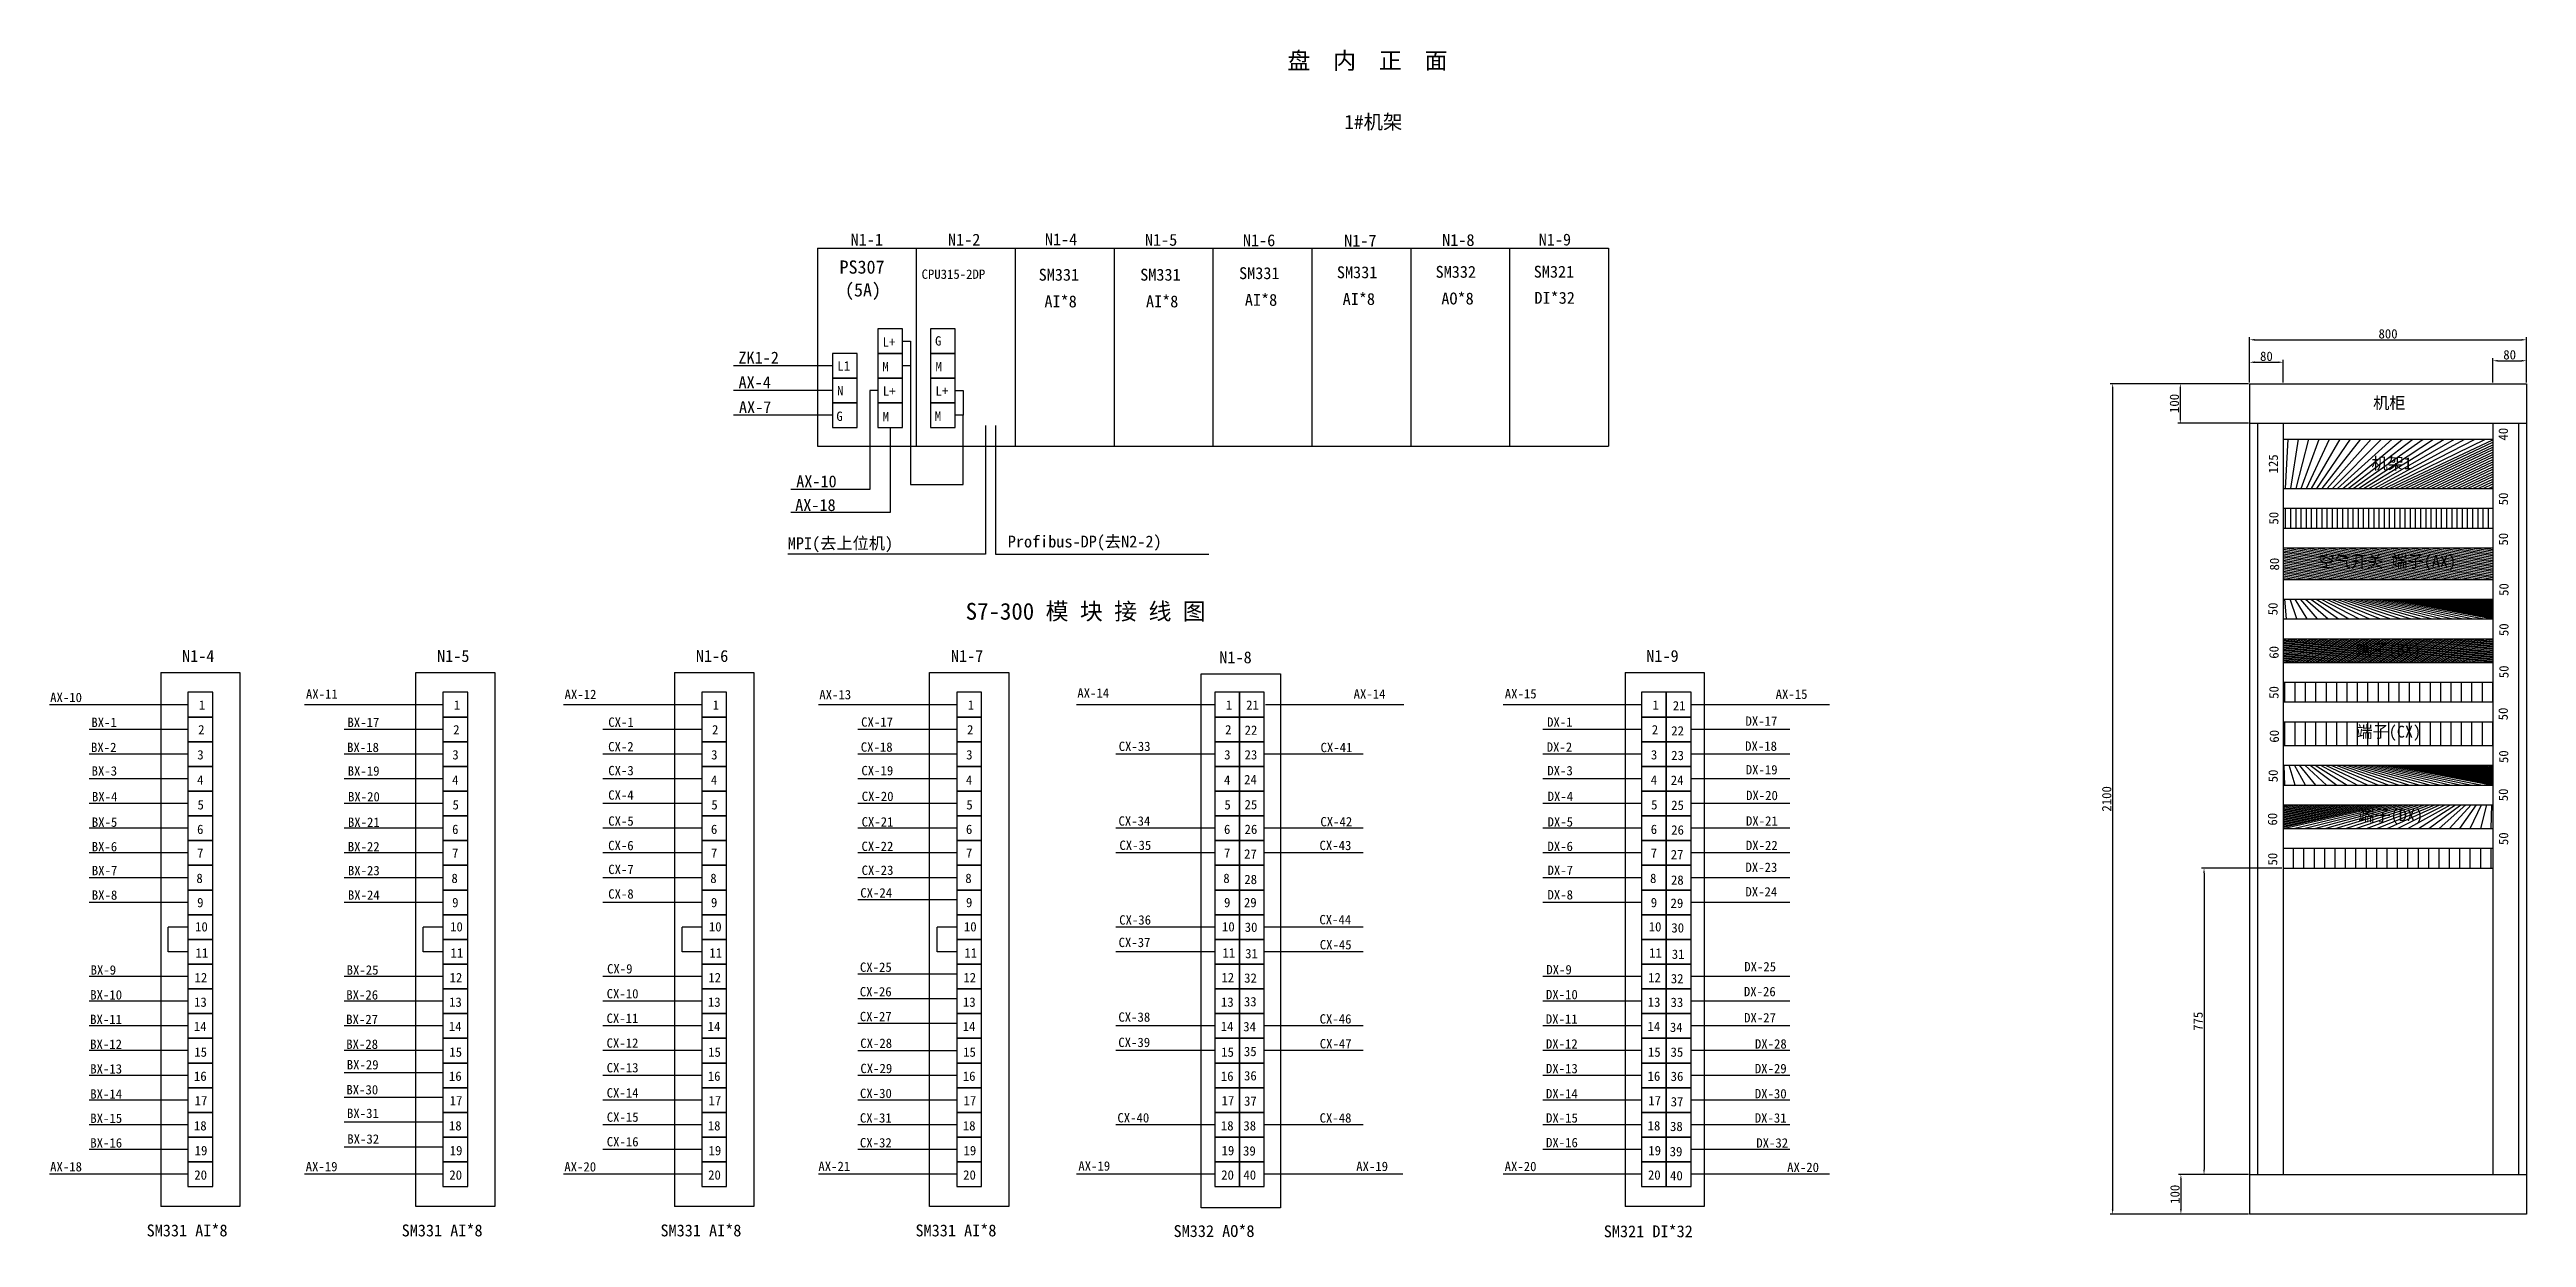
# Model space of a CAD drawing. Header units: millimetres. Extents: x -316745142 to -316741104, y 1018242592 to 1018244331.
# Drawn here: x -316745142 to -316743889, y 1018243730 to 1018244331 of the extents above; entities that cross this region are included whole.
import ezdxf

# ---------------------------------------------------------------- set-up
doc = ezdxf.new("R2010")
doc.units = ezdxf.units.MM
doc.dimstyles.new('ISO-25', dxfattribs={"dimtxt": 2.5, "dimasz": 2.5, "dimexe": 1.25, "dimexo": 0.625, "dimtad": 1, "dimdsep": 46, "dimtxsty": 'Standard', "dimcen": 2.5, "dimadec": 0, "dimazin": 0, "dimtfac": 1, "dimtmove": 0, "dimatfit": 3, "dimfxl": 1, "dimarcsym": 0})
pattern_1 = [(45, (0, 0), (-2.245064030267287, 2.245064030267288), [])]

msp = doc.modelspace()

# ---------------------------------------------------------------- texts
at = {"lineweight": -2, "attachment_point": 1}
for s, width, insert, char_height in [('{\\fSimSun|b0|i0|c134|p2;盘  内  正  面}', 167.227971792221, (-316744516.0606338, 1018244329.189716), 8.4865), ('{\\fSimSun|b0|i0|c134|p2;1#机架}', 35.36092466115952, (-316744487.3346763, 1018244297.519741), 7.1805), ('N1-1', 8.481099486351013, (-316744736.9940328, 1018244237.39163), 6.0163), ('N1-2', 8.481099486351013, (-316744687.743736, 1018244237.394222), 6.0163), ('N1-4', 8.481099486351013, (-316744638.7502956, 1018244237.553197), 6.0163), ('N1-9', 8.481099486351013, (-316744389.0099486, 1018244237.426192), 6.0163), ('N1-5', 8.481099486351013, (-316744588.154521, 1018244237.31812), 6.0163), ('N1-6', 8.481099486351013, (-316744538.6139295, 1018244237.083928), 6.0163), ('N1-7', 8.481099486351013, (-316744487.4012259, 1018244236.904496), 6.0163), ('N1-8', 8.481099486351013, (-316744437.831487, 1018244237.210199), 6.0163), ('PS307', 18.36199218034744, (-316744742.5826393, 1018244223.85809), 6.690699999999999), ('(5A)', 18.36199218034744, (-316744739.8243797, 1018244212.330829), 6.690699999999999), ('CPU315-2DP', 8.481099486351013, (-316744701.1044336, 1018244219.279086), 4.7343), ('SM331', 8.481099486351013, (-316744641.8862721, 1018244219.639615), 6.0163), ('SM331', 8.481099486351013, (-316744590.539421, 1018244219.639606), 6.0163), ('SM331', 8.481099486351013, (-316744540.5308111, 1018244220.435174), 6.0163), ('SM331', 8.481099486351013, (-316744491.0703321, 1018244220.884477), 6.0163), ('SM332', 8.481099486351013, (-316744441.1602064, 1018244221.109133), 6.0163), ('SM321', 8.481099486351013, (-316744391.5164485, 1018244221.170975), 6.0163), ('AI*8', 8.481099486351013, (-316744638.9713765, 1018244206.134151), 6.0163), ('AI*8', 8.481099486351013, (-316744587.6245253, 1018244206.134142), 6.0163), ('AI*8', 8.481099486351013, (-316744537.6159155, 1018244206.929709), 6.0163), ('AI*8', 8.481099486351013, (-316744488.1554365, 1018244207.379013), 6.0163), ('AO*8', 8.481099486351013, (-316744438.2453107, 1018244207.603669), 6.0163), ('DI*32', 8.481099486351013, (-316744391.17962, 1018244207.968578), 6.0163), ('ZK1-2', 8.481099486351013, (-316744793.7110956, 1018244177.732319), 6.0163), ('L+', 8.481099486351013, (-316744720.7876703, 1018244184.978315), 4.7343), ('G', 8.481099486351013, (-316744694.2676078, 1018244185.535443), 4.7343), ('AX-4', 8.481099486351013, (-316744793.6616174, 1018244165.244264), 6.0163), ('L1', 8.481099486351013, (-316744743.672071, 1018244172.89252), 4.7343), ('M', 8.481099486351013, (-316744720.9016806, 1018244172.488278), 4.7343), ('M', 8.481099486351013, (-316744694.052255, 1018244172.475321), 4.7343), ('AX-7', 8.481099486351013, (-316744793.4450716, 1018244152.66119), 6.0163), ('N', 8.481099486351013, (-316744743.8304186, 1018244160.373978), 4.7343), ('L+', 8.481099486351013, (-316744720.7179974, 1018244160.11744), 4.7343), ('L+', 8.481099486351013, (-316744694.0205855, 1018244160.223683), 4.7343), ('{\\fSimSun|b0|i0|c134|p2;机柜}', 18.78741335868835, (-316743967.0647918, 1018244154.804984), 6.0163), ('G', 8.481099486351013, (-316744744.1724495, 1018244147.422691), 4.7343), ('M', 8.481099486351013, (-316744720.7940042, 1018244147.217979), 4.7343), ('M', 8.481099486351013, (-316744694.4006198, 1018244147.458969), 4.7343), ('{\\fSimSun|b0|i0|c134|p2;机架1}', 21.86514234542847, (-316743967.8789362, 1018244124.236441), 6.0163), ('AX-10', 8.481099486351013, (-316744764.4985346, 1018244115.125124), 6.0163), ('AX-18', 8.481099486351013, (-316744764.9983309, 1018244103.142362), 6.0163), ('MPI{\\fSimSun|b0|i0|c134|p2;(去上位机)}', 111.4396733045578, (-316744768.7673003, 1018244083.840536), 6.0163), ('Profibus-DP{\\fSimSun|b0|i0|c134|p2;(去N2-2)}', 111.4396733045578, (-316744657.4848357, 1018244084.690097), 6.0163), ('{\\fSimSun|b0|i0|c134|p2;空气开关 端子(AX)}', 76.99844938516615, (-316743994.7545394, 1018244074.663947), 6.0163), ('{\\fSimSun|b0|i0|c134|p2;S7-300 模 块 接 线 图}', 167.227971792221, (-316744678.7792786, 1018244050.639397), 8.4865), ('N1-4', 8.481099486351013, (-316745075.0684021, 1018244026.810346), 6.0163), ('N1-5', 8.481099486351013, (-316744946.1023175, 1018244026.81035), 6.0163), ('N1-6', 8.481099486351013, (-316744815.22133, 1018244026.810347), 6.0163), ('N1-7', 8.481099486351013, (-316744686.2552454, 1018244026.810351), 6.0163), ('N1-8', 8.481099486351013, (-316744550.5134875, 1018244026.11896), 6.0163), ('N1-9', 8.481099486351013, (-316744334.6020392, 1018244026.810343), 6.0163), ('{\\fSimSun|b0|i0|c134|p2;端子(BX)}', 35.36092466115952, (-316743975.7099535, 1018244029.998764), 6.0163), ('AX-10', 8.481099486351013, (-316745141.7781267, 1018244005.208328), 4.7343), ('1', 8.481099486351013, (-316745066.5780251, 1018244001.328462), 4.7343), ('AX-11', 8.481099486351013, (-316745012.4284059, 1018244006.884169), 4.7343), ('1', 8.481099486351013, (-316744937.6119406, 1018244001.328466), 4.7343), ('AX-12', 8.481099486351013, (-316744881.6274728, 1018244006.753934), 4.7343), ('1', 8.481099486351013, (-316744806.7309531, 1018244001.328462), 4.7343), ('AX-13', 8.481099486351013, (-316744752.8059025, 1018244006.620789), 4.7343), ('1', 8.481099486351013, (-316744677.7648685, 1018244001.328467), 4.7343), ('AX-14', 8.481099486351013, (-316744622.3267595, 1018244007.429388), 4.7343), ('1', 8.481099486351013, (-316744547.2702651, 1018244001.328475), 4.7343), ('21', 8.481099486351013, (-316744536.9661408, 1018244001.328477), 4.7343), ('AX-14', 8.481099486351013, (-316744482.6022658, 1018244006.970649), 4.7343), ('AX-15', 8.481099486351013, (-316744406.1653634, 1018244007.062254), 4.7343), ('1', 8.481099486351013, (-316744331.4721694, 1018244001.328458), 4.7343), ('21', 8.481099486351013, (-316744321.2147168, 1018244001.005529), 4.7343), ('AX-15', 8.481099486351013, (-316744269.1909093, 1018244006.838955), 4.7343), ('BX-1', 8.481099486351013, (-316745120.9293468, 1018243992.589293), 4.7343), ('2', 8.481099486351013, (-316745066.9120428, 1018243988.868043), 4.7343), ('BX-17', 8.481099486351013, (-316744991.4358795, 1018243992.579074), 4.7343), ('2', 8.481099486351013, (-316744937.9459581, 1018243988.868047), 4.7343), ('CX-1', 8.481099486351013, (-316744859.5368729, 1018243992.689729), 4.7343), ('2', 8.481099486351013, (-316744807.0649707, 1018243988.868044), 4.7343), ('CX-17', 8.481099486351013, (-316744731.6545106, 1018243992.757518), 4.7343), ('2', 8.481099486351013, (-316744678.0988861, 1018243988.868048), 4.7343), ('2', 8.481099486351013, (-316744547.6042826, 1018243988.868057), 4.7343), ('22', 8.481099486351013, (-316744537.7393487, 1018243988.648634), 4.7343), ('DX-1', 8.481099486351013, (-316744384.7701944, 1018243992.744562), 4.7343), ('2', 8.481099486351013, (-316744331.806187, 1018243988.86804), 4.7343), ('22', 8.481099486351013, (-316744321.9879247, 1018243988.325686), 4.7343), ('DX-17', 8.481099486351013, (-316744284.4351876, 1018243993.204748), 4.7343), ('{\\fSimSun|b0|i0|c134|p2;端子(CX)}', 35.36092466115952, (-316743975.545769, 1018243988.534883), 6.0163), ('BX-2', 8.481099486351013, (-316745121.1153707, 1018243979.946825), 4.7343), ('3', 8.481099486351013, (-316745067.3637718, 1018243976.202471), 4.7343), ('BX-18', 8.481099486351013, (-316744991.6219034, 1018243979.936605), 4.7343), ('3', 8.481099486351013, (-316744938.3976872, 1018243976.202475), 4.7343), ('CX-2', 8.481099486351013, (-316744859.5854009, 1018243980.312964), 4.7343), ('3', 8.481099486351013, (-316744807.5166997, 1018243976.202472), 4.7343), ('CX-18', 8.481099486351013, (-316744731.8405344, 1018243980.115049), 4.7343), ('3', 8.481099486351013, (-316744678.5506151, 1018243976.202476), 4.7343), ('CX-33', 8.481099486351013, (-316744601.4106703, 1018243980.465276), 4.7343), ('3', 8.481099486351013, (-316744548.0560117, 1018243976.202484), 4.7343), ('23', 8.481099486351013, (-316744537.7518875, 1018243976.202486), 4.7343), ('CX-41', 8.481099486351013, (-316744499.3334922, 1018243979.884078), 4.7343), ('DX-2', 8.481099486351013, (-316744384.9562183, 1018243980.102093), 4.7343), ('3', 8.481099486351013, (-316744332.257916, 1018243976.202468), 4.7343), ('23', 8.481099486351013, (-316744322.0004634, 1018243975.879538), 4.7343), ('DX-18', 8.481099486351013, (-316744284.6212115, 1018243980.562279), 4.7343), ('BX-3', 8.481099486351013, (-316745120.8010011, 1018243968.02167), 4.7343), ('4', 8.481099486351013, (-316745067.4758789, 1018243963.434756), 4.7343), ('BX-19', 8.481099486351013, (-316744991.3075339, 1018243968.011451), 4.7343), ('4', 8.481099486351013, (-316744938.5097943, 1018243963.434761), 4.7343), ('CX-3', 8.481099486351013, (-316744859.5376214, 1018243968.216711), 4.7343), ('4', 8.481099486351013, (-316744807.6288069, 1018243963.434757), 4.7343), ('CX-19', 8.481099486351013, (-316744731.5261649, 1018243968.189894), 4.7343), ('4', 8.481099486351013, (-316744678.6627222, 1018243963.434761), 4.7343), ('4', 8.481099486351013, (-316744548.1681188, 1018243963.43477), 4.7343), ('24', 8.481099486351013, (-316744537.9799547, 1018243963.654785), 4.7343), ('DX-3', 8.481099486351013, (-316744384.6418487, 1018243968.176939), 4.7343), ('4', 8.481099486351013, (-316744332.3700231, 1018243963.434753), 4.7343), ('24', 8.481099486351013, (-316744322.2285307, 1018243963.331837), 4.7343), ('DX-19', 8.481099486351013, (-316744284.3068419, 1018243968.637124), 4.7343), ('BX-4', 8.481099486351013, (-316745120.6441423, 1018243955.012567), 4.7343), ('5', 8.481099486351013, (-316745067.2517089, 1018243950.891037), 4.7343), ('BX-20', 8.481099486351013, (-316744991.150675, 1018243955.002348), 4.7343), ('5', 8.481099486351013, (-316744938.2856243, 1018243950.891041), 4.7343), ('CX-4', 8.481099486351013, (-316744859.5550287, 1018243955.824954), 4.7343), ('5', 8.481099486351013, (-316744807.4046369, 1018243950.891037), 4.7343), ('CX-20', 8.481099486351013, (-316744731.369306, 1018243955.180792), 4.7343), ('5', 8.481099486351013, (-316744678.4385523, 1018243950.891042), 4.7343), ('5', 8.481099486351013, (-316744547.9439488, 1018243950.89105), 4.7343), ('25', 8.481099486351013, (-316744537.7619412, 1018243951.001353), 4.7343), ('DX-4', 8.481099486351013, (-316744384.4849899, 1018243955.167836), 4.7343), ('5', 8.481099486351013, (-316744332.1458532, 1018243950.891033), 4.7343), ('25', 8.481099486351013, (-316744322.0105172, 1018243950.678405), 4.7343), ('DX-20', 8.481099486351013, (-316744284.1499831, 1018243955.628022), 4.7343), ('BX-5', 8.481099486351013, (-316745120.6996959, 1018243942.106636), 4.7343), ('6', 8.481099486351013, (-316745067.467395, 1018243938.496619), 4.7343), ('BX-21', 8.481099486351013, (-316744991.2062287, 1018243942.096417), 4.7343), ('6', 8.481099486351013, (-316744938.5013104, 1018243938.496624), 4.7343), ('CX-5', 8.481099486351013, (-316744859.5368729, 1018243942.689729), 4.7343), ('6', 8.481099486351013, (-316744807.6203229, 1018243938.49662), 4.7343), ('CX-21', 8.481099486351013, (-316744731.4248597, 1018243942.274862), 4.7343), ('6', 8.481099486351013, (-316744678.6542383, 1018243938.496625), 4.7343), ('CX-34', 8.481099486351013, (-316744601.5167799, 1018243942.708513), 4.7343), ('6', 8.481099486351013, (-316744548.1596348, 1018243938.496633), 4.7343), ('26', 8.481099486351013, (-316744537.7568612, 1018243938.496634), 4.7343), ('CX-42', 8.481099486351013, (-316744499.4153091, 1018243942.355469), 4.7343), ('DX-5', 8.481099486351013, (-316744384.5405435, 1018243942.261905), 4.7343), ('6', 8.481099486351013, (-316744332.3615392, 1018243938.496616), 4.7343), ('26', 8.481099486351013, (-316744322.0054372, 1018243938.173687), 4.7343), ('DX-21', 8.481099486351013, (-316744284.2055367, 1018243942.722091), 4.7343), ('{\\fSimSun|b0|i0|c134|p2;端子(DX)}', 35.36092466115952, (-316743974.5591555, 1018243946.27044), 6.0163), ('BX-6', 8.481099486351013, (-316745120.748224, 1018243929.729871), 4.7343), ('7', 8.481099486351013, (-316745067.467395, 1018243926.48091), 4.7343), ('BX-22', 8.481099486351013, (-316744991.2547567, 1018243929.719652), 4.7343), ('7', 8.481099486351013, (-316744938.5013104, 1018243926.480914), 4.7343), ('CX-6', 8.481099486351013, (-316744859.5854009, 1018243930.312964), 4.7343), ('7', 8.481099486351013, (-316744807.6203229, 1018243926.480911), 4.7343), ('CX-22', 8.481099486351013, (-316744731.4733877, 1018243929.898098), 4.7343), ('7', 8.481099486351013, (-316744678.6542383, 1018243926.480915), 4.7343), ('CX-35', 8.481099486351013, (-316744601.0459378, 1018243930.427626), 4.7343), ('7', 8.481099486351013, (-316744548.1596348, 1018243926.480923), 4.7343), ('27', 8.481099486351013, (-316744537.983808, 1018243926.038563), 4.7343), ('CX-43', 8.481099486351013, (-316744499.8537541, 1018243930.351281), 4.7343), ('DX-6', 8.481099486351013, (-316744384.5890716, 1018243929.88514), 4.7343), ('7', 8.481099486351013, (-316744332.3615392, 1018243926.480907), 4.7343), ('27', 8.481099486351013, (-316744322.232384, 1018243925.715615), 4.7343), ('DX-22', 8.481099486351013, (-316744284.2540647, 1018243930.345326), 4.7343), ('BX-7', 8.481099486351013, (-316745120.7004444, 1018243917.633618), 4.7343), ('8', 8.481099486351013, (-316745067.8079915, 1018243913.707559), 4.7343), ('BX-23', 8.481099486351013, (-316744991.2069771, 1018243917.623399), 4.7343), ('8', 8.481099486351013, (-316744938.8419069, 1018243913.707563), 4.7343), ('CX-7', 8.481099486351013, (-316744859.5376214, 1018243918.216711), 4.7343), ('8', 8.481099486351013, (-316744807.9609195, 1018243913.70756), 4.7343), ('CX-23', 8.481099486351013, (-316744731.4256082, 1018243917.801844), 4.7343), ('8', 8.481099486351013, (-316744678.9948348, 1018243913.707564), 4.7343), ('8', 8.481099486351013, (-316744548.5002314, 1018243913.707572), 4.7343), ('28', 8.481099486351013, (-316744537.8816893, 1018243913.154621), 4.7343), ('DX-7', 8.481099486351013, (-316744384.541292, 1018243917.788887), 4.7343), ('8', 8.481099486351013, (-316744332.7021358, 1018243913.707555), 4.7343), ('28', 8.481099486351013, (-316744322.1302653, 1018243912.831674), 4.7343), ('DX-23', 8.481099486351013, (-316744284.4503495, 1018243919.291163), 4.7343), ('BX-8', 8.481099486351013, (-316745120.7178517, 1018243905.241861), 4.7343), ('9', 8.481099486351013, (-316745067.4475918, 1018243901.462725), 4.7343), ('BX-24', 8.481099486351013, (-316744991.2243844, 1018243905.231642), 4.7343), ('9', 8.481099486351013, (-316744938.4815073, 1018243901.462729), 4.7343), ('CX-8', 8.481099486351013, (-316744859.5550287, 1018243905.824954), 4.7343), ('9', 8.481099486351013, (-316744807.6005198, 1018243901.462726), 4.7343), ('CX-24', 8.481099486351013, (-316744732.0798078, 1018243906.352013), 4.7343), ('9', 8.481099486351013, (-316744678.6344352, 1018243901.46273), 4.7343), ('9', 8.481099486351013, (-316744548.1398317, 1018243901.462738), 4.7343), ('29', 8.481099486351013, (-316744538.0811963, 1018243901.46274), 4.7343), ('DX-8', 8.481099486351013, (-316744384.5586993, 1018243905.39713), 4.7343), ('9', 8.481099486351013, (-316744332.3417361, 1018243901.462722), 4.7343), ('29', 8.481099486351013, (-316744322.3297723, 1018243901.139793), 4.7343), ('DX-24', 8.481099486351013, (-316744284.4677568, 1018243906.899406), 4.7343), ('10', 8.481099486351013, (-316745068.490868, 1018243889.208249), 4.7343), ('10', 8.481099486351013, (-316744939.5247834, 1018243889.208253), 4.7343), ('10', 8.481099486351013, (-316744808.643796, 1018243889.20825), 4.7343), ('10', 8.481099486351013, (-316744679.6777114, 1018243889.208254), 4.7343), ('CX-36', 8.481099486351013, (-316744601.1520475, 1018243892.670863), 4.7343), ('10', 8.481099486351013, (-316744549.1831079, 1018243889.208263), 4.7343), ('30', 8.481099486351013, (-316744537.6831914, 1018243888.986194), 4.7343), ('CX-44', 8.481099486351013, (-316744499.9355709, 1018243892.822671), 4.7343), ('10', 8.481099486351013, (-316744333.3850123, 1018243889.208246), 4.7343), ('30', 8.481099486351013, (-316744321.9317674, 1018243888.663247), 4.7343), ('11', 8.481099486351013, (-316745068.2664323, 1018243875.988178), 4.7343), ('11', 8.481099486351013, (-316744939.3003478, 1018243875.988182), 4.7343), ('11', 8.481099486351013, (-316744808.4193603, 1018243875.988178), 4.7343), ('11', 8.481099486351013, (-316744679.4532757, 1018243875.988182), 4.7343), ('CX-37', 8.481099486351013, (-316744601.4633992, 1018243881.292203), 4.7343), ('11', 8.481099486351013, (-316744548.9586722, 1018243875.988191), 4.7343), ('31', 8.481099486351013, (-316744537.4614116, 1018243875.654199), 4.7343), ('CX-45', 8.481099486351013, (-316744499.7235303, 1018243880.131225), 4.7343), ('11', 8.481099486351013, (-316744333.1605766, 1018243875.988174), 4.7343), ('31', 8.481099486351013, (-316744321.7099875, 1018243875.331252), 4.7343), ('BX-9', 8.481099486351013, (-316745121.3133456, 1018243867.361499), 4.7343), ('12', 8.481099486351013, (-316745068.7682894, 1018243863.500554), 4.7343), ('BX-25', 8.481099486351013, (-316744991.8198783, 1018243867.35128), 4.7343), ('12', 8.481099486351013, (-316744939.8022048, 1018243863.500558), 4.7343), ('CX-9', 8.481099486351013, (-316744860.1505225, 1018243867.944592), 4.7343), ('12', 8.481099486351013, (-316744808.9212173, 1018243863.500554), 4.7343), ('CX-25', 8.481099486351013, (-316744732.2688738, 1018243868.758469), 4.7343), ('12', 8.481099486351013, (-316744679.9551327, 1018243863.500559), 4.7343), ('12', 8.481099486351013, (-316744549.4605293, 1018243863.500567), 4.7343), ('32', 8.481099486351013, (-316744537.9632444, 1018243863.27791), 4.7343), ('DX-9', 8.481099486351013, (-316744385.1541932, 1018243867.516768), 4.7343), ('12', 8.481099486351013, (-316744333.6624336, 1018243863.500551), 4.7343), ('32', 8.481099486351013, (-316744322.2118204, 1018243862.954963), 4.7343), ('DX-25', 8.481099486351013, (-316744285.0632506, 1018243869.019044), 4.7343), ('BX-10', 8.481099486351013, (-316745121.5024116, 1018243854.767955), 4.7343), ('13', 8.481099486351013, (-316745068.9981965, 1018243851.094682), 4.7343), ('BX-26', 8.481099486351013, (-316744992.0089443, 1018243854.757736), 4.7343), ('13', 8.481099486351013, (-316744940.0321119, 1018243851.094686), 4.7343), ('CX-10', 8.481099486351013, (-316744860.3395885, 1018243855.351048), 4.7343), ('13', 8.481099486351013, (-316744809.1511244, 1018243851.094683), 4.7343), ('CX-26', 8.481099486351013, (-316744732.3295217, 1018243856.350335), 4.7343), ('13', 8.481099486351013, (-316744680.1850398, 1018243851.094687), 4.7343), ('13', 8.481099486351013, (-316744549.6904364, 1018243851.094695), 4.7343), ('33', 8.481099486351013, (-316744538.0841205, 1018243851.317955), 4.7343), ('DX-10', 8.481099486351013, (-316744385.3432592, 1018243854.923224), 4.7343), ('13', 8.481099486351013, (-316744333.8923407, 1018243851.094679), 4.7343), ('33', 8.481099486351013, (-316744322.3326965, 1018243850.995007), 4.7343), ('DX-26', 8.481099486351013, (-316744285.2523167, 1018243856.4255), 4.7343), ('BX-11', 8.481099486351013, (-316745121.5630594, 1018243842.359821), 4.7343), ('14', 8.481099486351013, (-316745069.1131611, 1018243838.803675), 4.7343), ('BX-27', 8.481099486351013, (-316744992.0695922, 1018243842.349602), 4.7343), ('14', 8.481099486351013, (-316744940.1470765, 1018243838.80368), 4.7343), ('CX-11', 8.481099486351013, (-316744860.4002364, 1018243842.942914), 4.7343), ('14', 8.481099486351013, (-316744809.266089, 1018243838.803676), 4.7343), ('CX-27', 8.481099486351013, (-316744732.3118247, 1018243843.801232), 4.7343), ('14', 8.481099486351013, (-316744680.3000044, 1018243838.80368), 4.7343), ('CX-38', 8.481099486351013, (-316744601.5695089, 1018243843.53544), 4.7343), ('14', 8.481099486351013, (-316744549.805401, 1018243838.803689), 4.7343), ('34', 8.481099486351013, (-316744538.4240038, 1018243838.691911), 4.7343), ('CX-46', 8.481099486351013, (-316744499.8053472, 1018243842.602615), 4.7343), ('DX-11', 8.481099486351013, (-316744385.4039071, 1018243842.51509), 4.7343), ('14', 8.481099486351013, (-316744334.0073053, 1018243838.803672), 4.7343), ('34', 8.481099486351013, (-316744322.6725798, 1018243838.368964), 4.7343), ('DX-27', 8.481099486351013, (-316744285.1397849, 1018243843.197242), 4.7343), ('BX-12', 8.481099486351013, (-316745121.5453624, 1018243829.810718), 4.7343), ('15', 8.481099486351013, (-316745068.8788238, 1018243825.807209), 4.7343), ('BX-28', 8.481099486351013, (-316744992.0518952, 1018243829.800499), 4.7343), ('15', 8.481099486351013, (-316744939.9127391, 1018243825.807213), 4.7343), ('CX-12', 8.481099486351013, (-316744860.3825394, 1018243830.393811), 4.7343), ('15', 8.481099486351013, (-316744809.0317517, 1018243825.807209), 4.7343), ('CX-28', 8.481099486351013, (-316744732.0993998, 1018243830.285587), 4.7343), ('15', 8.481099486351013, (-316744680.0656671, 1018243825.807213), 4.7343), ('CX-39', 8.481099486351013, (-316744601.6049947, 1018243830.736926), 4.7343), ('15', 8.481099486351013, (-316744549.5710636, 1018243825.807222), 4.7343), ('35', 8.481099486351013, (-316744538.0791386, 1018243826.143004), 4.7343), ('CX-47', 8.481099486351013, (-316744499.723647, 1018243830.044624), 4.7343), ('DX-12', 8.481099486351013, (-316744385.38621, 1018243829.965987), 4.7343), ('15', 8.481099486351013, (-316744333.772968, 1018243825.807205), 4.7343), ('35', 8.481099486351013, (-316744322.3277146, 1018243825.820056), 4.7343), ('BX-13', 8.481099486351013, (-316745121.5029185, 1018243817.331867), 4.7343), ('16', 8.481099486351013, (-316745069.0633874, 1018243813.634013), 4.7343), ('BX-29', 8.481099486351013, (-316744991.7833539, 1018243819.425612), 4.7343), ('16', 8.481099486351013, (-316744940.0973028, 1018243813.634017), 4.7343), ('CX-13', 8.481099486351013, (-316744860.3400955, 1018243817.914959), 4.7343), ('16', 8.481099486351013, (-316744809.2163153, 1018243813.634014), 4.7343), ('CX-29', 8.481099486351013, (-316744732.0385093, 1018243817.529725), 4.7343), ('16', 8.481099486351013, (-316744680.2502307, 1018243813.634018), 4.7343), ('16', 8.481099486351013, (-316744549.7556273, 1018243813.634026), 4.7343), ('36', 8.481099486351013, (-316744538.0417773, 1018243813.858474), 4.7343), ('DX-13', 8.481099486351013, (-316744385.3437661, 1018243817.487136), 4.7343), ('16', 8.481099486351013, (-316744333.9575316, 1018243813.63401), 4.7343), ('36', 8.481099486351013, (-316744322.2903532, 1018243813.535526), 4.7343), ('BX-14', 8.481099486351013, (-316745121.5029185, 1018243804.619859), 4.7343), ('17', 8.481099486351013, (-316745068.694238, 1018243801.27638), 4.7343), ('BX-30', 8.481099486351013, (-316744991.9693777, 1018243806.783143), 4.7343), ('17', 8.481099486351013, (-316744939.7281534, 1018243801.276384), 4.7343), ('CX-14', 8.481099486351013, (-316744860.3400955, 1018243805.202952), 4.7343), ('17', 8.481099486351013, (-316744808.847166, 1018243801.276381), 4.7343), ('CX-30', 8.481099486351013, (-316744732.2275753, 1018243804.936181), 4.7343), ('17', 8.481099486351013, (-316744679.8810813, 1018243801.276385), 4.7343), ('17', 8.481099486351013, (-316744549.3864779, 1018243801.276393), 4.7343), ('37', 8.481099486351013, (-316744538.0110683, 1018243801.051649), 4.7343), ('DX-14', 8.481099486351013, (-316744385.3437661, 1018243804.775128), 4.7343), ('17', 8.481099486351013, (-316744333.5883822, 1018243801.276377), 4.7343), ('37', 8.481099486351013, (-316744322.2596443, 1018243800.728702), 4.7343), ('BX-15', 8.481099486351013, (-316745121.4603057, 1018243792.347734), 4.7343), ('18', 8.481099486351013, (-316745069.0633874, 1018243788.549863), 4.7343), ('BX-31', 8.481099486351013, (-316744991.6550082, 1018243794.857989), 4.7343), ('18', 8.481099486351013, (-316744940.0973028, 1018243788.549868), 4.7343), ('CX-15', 8.481099486351013, (-316744860.2974827, 1018243792.930826), 4.7343), ('18', 8.481099486351013, (-316744809.2163153, 1018243788.549864), 4.7343), ('CX-31', 8.481099486351013, (-316744732.2882232, 1018243792.528047), 4.7343), ('18', 8.481099486351013, (-316744680.2502307, 1018243788.549868), 4.7343), ('CX-40', 8.481099486351013, (-316744602.0595804, 1018243792.602394), 4.7343), ('18', 8.481099486351013, (-316744549.7556273, 1018243788.549876), 4.7343), ('38', 8.481099486351013, (-316744538.3506663, 1018243788.549878), 4.7343), ('CX-48', 6.914431810379028, (-316744499.8054639, 1018243792.516014), 4.7343), ('DX-15', 8.481099486351013, (-316744385.3011533, 1018243792.503002), 4.7343), ('18', 8.481099486351013, (-316744333.9575316, 1018243788.54986), 4.7343), ('38', 8.481099486351013, (-316744322.5992423, 1018243788.226931), 4.7343), ('BX-16', 8.481099486351013, (-316745121.4636857, 1018243779.897814), 4.7343), ('19', 8.481099486351013, (-316745068.694238, 1018243776.007784), 4.7343), ('BX-32', 8.481099486351013, (-316744991.4981494, 1018243781.848886), 4.7343), ('19', 8.481099486351013, (-316744939.7281534, 1018243776.007788), 4.7343), ('CX-16', 8.481099486351013, (-316744860.3008627, 1018243780.480907), 4.7343), ('19', 8.481099486351013, (-316744808.847166, 1018243776.007785), 4.7343), ('CX-32', 8.481099486351013, (-316744732.2705262, 1018243779.978944), 4.7343), ('19', 8.481099486351013, (-316744679.8810813, 1018243776.007789), 4.7343), ('19', 8.481099486351013, (-316744549.3864779, 1018243776.007797), 4.7343), ('39', 8.481099486351013, (-316744538.5290381, 1018243775.825427), 4.7343), ('DX-16', 8.481099486351013, (-316744385.3045333, 1018243780.053083), 4.7343), ('19', 8.481099486351013, (-316744333.5883822, 1018243776.00778), 4.7343), ('39', 8.481099486351013, (-316744322.7776141, 1018243775.50248), 4.7343), ('AX-18', 8.481099486351013, (-316745141.7902877, 1018243767.822559), 4.7343), ('20', 8.481099486351013, (-316745068.8788238, 1018243763.650151), 4.7343), ('AX-19', 8.481099486351013, (-316745012.5411554, 1018243767.920524), 4.7343), ('20', 8.481099486351013, (-316744939.9127391, 1018243763.650155), 4.7343), ('AX-20', 8.481099486351013, (-316744881.7585635, 1018243767.786935), 4.7343), ('20', 8.481099486351013, (-316744809.0317517, 1018243763.650152), 4.7343), ('AX-21', 8.481099486351013, (-316744753.2701935, 1018243768.041361), 4.7343), ('20', 8.481099486351013, (-316744680.0656671, 1018243763.650156), 4.7343), ('AX-19', 8.481099486351013, (-316744621.8106371, 1018243768.204801), 4.7343), ('20', 8.481099486351013, (-316744549.5710636, 1018243763.650164), 4.7343), ('40', 8.481099486351013, (-316744538.3486017, 1018243763.650166), 4.7343), ('AX-19', 8.481099486351013, (-316744481.3011247, 1018243768.03019), 4.7343), ('AX-20', 8.481099486351013, (-316744406.2396363, 1018243767.983598), 4.7343), ('20', 8.481099486351013, (-316744333.772968, 1018243763.650148), 4.7343), ('40', 8.481099486351013, (-316744322.5971776, 1018243763.327218), 4.7343), ('AX-20', 8.481099486351013, (-316744263.3710122, 1018243767.532856), 4.7343), ('SM331 AI*8', 55.68630057573319, (-316745092.9802432, 1018243736.239161), 6.0163), ('SM331 AI*8', 55.68630057573319, (-316744964.0141586, 1018243736.239165), 6.0163), ('SM331 AI*8', 55.68630057573319, (-316744833.1331712, 1018243736.239162), 6.0163), ('SM331 AI*8', 55.68630057573319, (-316744704.1670865, 1018243736.239166), 6.0163), ('SM332 AO*8', 62.76155960559845, (-316744573.6581902, 1018243735.921352), 6.0163), ('SM321 DI*32', 62.8208554983139, (-316744356.0875678, 1018243735.792786), 6.0163)]:
    msp.add_mtext_dynamic_manual_height_columns(s, width=width, gutter_width=23.6715, heights=[0], dxfattribs=dict(at, insert=insert, char_height=char_height))
at = {"lineweight": -2}
for s, width, insert, char_height, attachment_point, rotation in [('40', 4.332371652126312, (-316743903.6213544, 1018244132.756785), 4.7343, 1, 90), ('125', 4.332371652126312, (-316744019.9029658, 1018244116.124874), 4.7343, 1, 90), ('50', 4.332371652126312, (-316743903.5701409, 1018244100.005169), 4.7343, 1, 90), ('50', 4.332371652126312, (-316744019.6728815, 1018244090.270341), 4.7343, 1, 90), ('50', 4.332371652126312, (-316743903.5701409, 1018244079.632167), 4.7343, 1, 90), ('80', 4.332371652126312, (-316744019.3215417, 1018244067.033321), 4.7343, 1, 90), ('50', 4.332371652126312, (-316744020.098029, 1018244044.37457), 4.7343, 1, 90), ('50', 4.332371652126312, (-316743903.3103519, 1018244054.176768), 4.7343, 1, 90), ('50', 4.332371652126312, (-316743903.3103519, 1018244033.860559), 4.7343, 1, 90), ('60', 4.332371652126312, (-316744019.5749068, 1018244022.407613), 4.7343, 1, 90), ('50', 4.332371652126312, (-316743903.3103519, 1018244012.565251), 4.7343, 1, 90), ('50', 4.332371652126312, (-316744019.5975674, 1018244002.116453), 4.7343, 1, 90), ('50', 4.332371652126312, (-316743903.6676504, 1018243991.2434), 4.7343, 1, 90), ('60', 4.332371652126312, (-316744019.4154405, 1018243979.944488), 4.7343, 1, 90), ('50', 4.332371652126312, (-316743903.4220381, 1018243969.645835), 4.7343, 1, 90), ('50', 4.332371652126312, (-316744019.9910831, 1018243959.896742), 4.7343, 1, 90), ('50', 4.332371652126312, (-316743903.5984723, 1018243950.321856), 4.7343, 1, 90), ('60', 4.332371652126312, (-316744020.2993168, 1018243938.029327), 4.7343, 1, 90), ('50', 4.332371652126312, (-316743903.4612457, 1018243928.150416), 4.7343, 1, 90), ('50', 4.332371652126312, (-316744020.2403282, 1018243917.807213), 4.7343, 1, 90), ('DX-28', 8.481099486351011, (-316744263.5687931, 1018243829.966029), 4.734299999999999, 3, 3.952487824356341e-05), ('DX-29', 8.481099486351011, (-316744263.6112284, 1018243817.487178), 4.734299999999999, 3, 3.952487824356341e-05), ('DX-30', 8.481099486351011, (-316744263.6112196, 1018243804.77517), 4.734299999999999, 3, 3.952487824356341e-05), ('DX-31', 8.481099486351011, (-316744263.653824, 1018243792.503044), 4.734299999999999, 3, 3.952487824356341e-05), ('DX-32', 8.481099486351011, (-316744262.8699751, 1018243779.875189), 4.734299999999999, 3, 3.952487824356341e-05)]:
    msp.add_mtext_dynamic_manual_height_columns(s, width=width, gutter_width=23.6715, heights=[0], dxfattribs=dict(at, insert=insert, char_height=char_height, attachment_point=attachment_point, rotation=rotation))

# ---------------------------------------------------------------- blocks, each defined once
blk = doc.blocks.new('*D3')
at = {"color": 0, "lineweight": -2, "transparency": 16777216}
for p, q in [((-316744029.4988862, 1018244162.152104), (-316744029.4988862, 1018244184.979311)), ((-316744026.9988862, 1018244183.729311), (-316743891.9988862, 1018244183.729311)), ((-316743889.4988862, 1018244162.152104), (-316743889.4988862, 1018244184.979311))]:
    blk.add_line(p, q, dxfattribs=at)
for points in [[(-316744026.9988862, 1018244184.145977), (-316744026.9988862, 1018244183.312644), (-316744029.4988862, 1018244183.729311)], [(-316743891.9988862, 1018244184.145977), (-316743891.9988862, 1018244183.312644), (-316743889.4988862, 1018244183.729311)]]:
    blk.add_solid(points, dxfattribs=at)
at = {"layer": 'Defpoints', "color": 0, "lineweight": -2, "transparency": 16777216}
for p in [(-316743889.4988862, 1018244183.729311), (-316744029.4988862, 1018244161.527104), (-316743889.4988862, 1018244161.527104)]:
    blk.add_point(p, dxfattribs=at)
at = {"color": 0, "lineweight": -2, "transparency": 16777216, "insert": (-316743959.4988862, 1018244186.721436), "char_height": 2.5, "attachment_point": 5}
blk.add_mtext('{\\H1.8937x;800}', dxfattribs=at)
blk = doc.blocks.new('*D4')
at = {"color": 0, "lineweight": -2, "transparency": 16777216}
for p, q in [((-316744029.4988862, 1018244162.152104), (-316744029.4988862, 1018244173.618859)), ((-316744026.9988862, 1018244172.36886), (-316744014.9988862, 1018244172.36886)), ((-316744012.4988862, 1018244162.152104), (-316744012.4988862, 1018244173.618859))]:
    blk.add_line(p, q, dxfattribs=at)
for points in [[(-316744026.9988862, 1018244172.785526), (-316744026.9988862, 1018244171.952193), (-316744029.4988862, 1018244172.36886)], [(-316744014.9988862, 1018244172.785526), (-316744014.9988862, 1018244171.952193), (-316744012.4988862, 1018244172.36886)]]:
    blk.add_solid(points, dxfattribs=at)
at = {"layer": 'Defpoints', "color": 0, "lineweight": -2, "transparency": 16777216}
for p in [(-316744012.4988862, 1018244172.36886), (-316744029.4988862, 1018244161.527104), (-316744012.4988862, 1018244161.527104)]:
    blk.add_point(p, dxfattribs=at)
at = {"color": 0, "lineweight": -2, "transparency": 16777216, "insert": (-316744020.9988862, 1018244175.360985), "char_height": 2.5, "attachment_point": 5}
blk.add_mtext('{\\H1.8937x;80}', dxfattribs=at)
blk = doc.blocks.new('*D5')
at = {"color": 0, "lineweight": -2, "transparency": 16777216}
for p, q in [((-316743906.4988862, 1018244162.152104), (-316743906.4988862, 1018244174.385781)), ((-316743903.9988862, 1018244173.135781), (-316743891.9988862, 1018244173.135781)), ((-316743889.4988862, 1018244162.152104), (-316743889.4988862, 1018244174.385781))]:
    blk.add_line(p, q, dxfattribs=at)
for points in [[(-316743903.9988862, 1018244173.552448), (-316743903.9988862, 1018244172.719114), (-316743906.4988862, 1018244173.135781)], [(-316743891.9988862, 1018244173.552448), (-316743891.9988862, 1018244172.719114), (-316743889.4988862, 1018244173.135781)]]:
    blk.add_solid(points, dxfattribs=at)
at = {"layer": 'Defpoints', "color": 0, "lineweight": -2, "transparency": 16777216}
for p in [(-316743889.4988862, 1018244173.135781), (-316743906.4988862, 1018244161.527104), (-316743889.4988862, 1018244161.527104)]:
    blk.add_point(p, dxfattribs=at)
at = {"color": 0, "lineweight": -2, "transparency": 16777216, "insert": (-316743897.9988862, 1018244176.127906), "char_height": 2.5, "attachment_point": 5}
blk.add_mtext('{\\H1.8937x;80}', dxfattribs=at)
blk = doc.blocks.new('*D6')
at = {"color": 0, "lineweight": -2, "transparency": 16777216}
for p, q in [((-316744030.1238862, 1018244161.527104), (-316744100.0170758, 1018244161.527104)), ((-316744098.7670758, 1018244159.027104), (-316744098.7670758, 1018243744.027104)), ((-316744030.1238862, 1018243741.527104), (-316744100.0170758, 1018243741.527104))]:
    blk.add_line(p, q, dxfattribs=at)
for points in [[(-316744099.1837425, 1018244159.027104), (-316744098.3504091, 1018244159.027104), (-316744098.7670758, 1018244161.527104)], [(-316744099.1837425, 1018243744.027104), (-316744098.3504091, 1018243744.027104), (-316744098.7670758, 1018243741.527104)]]:
    blk.add_solid(points, dxfattribs=at)
at = {"layer": 'Defpoints', "color": 0, "lineweight": -2, "transparency": 16777216}
for p in [(-316744029.4988862, 1018244161.527104), (-316744098.7670758, 1018243741.527104), (-316744029.4988862, 1018243741.527104)]:
    blk.add_point(p, dxfattribs=at)
at = {"color": 0, "lineweight": -2, "transparency": 16777216, "insert": (-316744101.759201, 1018243951.527104), "char_height": 2.5, "attachment_point": 5, "rotation": 90}
blk.add_mtext('{\\H1.8937x;2100}', dxfattribs=at)
blk = doc.blocks.new('*D7')
at = {"color": 0, "lineweight": -2, "transparency": 16777216}
for p, q in [((-316744030.1238862, 1018244161.527104), (-316744065.7896074, 1018244161.527104)), ((-316744064.5396075, 1018244159.027104), (-316744064.5396075, 1018244144.027104)), ((-316744030.1238862, 1018244141.527104), (-316744065.7896074, 1018244141.527104))]:
    blk.add_line(p, q, dxfattribs=at)
for points in [[(-316744064.9562741, 1018244159.027104), (-316744064.1229408, 1018244159.027104), (-316744064.5396075, 1018244161.527104)], [(-316744064.9562741, 1018244144.027104), (-316744064.1229408, 1018244144.027104), (-316744064.5396075, 1018244141.527104)]]:
    blk.add_solid(points, dxfattribs=at)
at = {"layer": 'Defpoints', "color": 0, "lineweight": -2, "transparency": 16777216}
for p in [(-316744029.4988862, 1018244161.527104), (-316744064.5396075, 1018244141.527104), (-316744029.4988862, 1018244141.527104)]:
    blk.add_point(p, dxfattribs=at)
at = {"color": 0, "lineweight": -2, "transparency": 16777216, "insert": (-316744067.5317326, 1018244151.527104), "char_height": 2.5, "attachment_point": 5, "rotation": 90}
blk.add_mtext('{\\H1.8937x;100}', dxfattribs=at)
blk = doc.blocks.new('*D8')
at = {"color": 0, "lineweight": -2, "transparency": 16777216}
for p, q in [((-316744030.1238862, 1018243761.527104), (-316744065.494, 1018243761.527104)), ((-316744064.2439999, 1018243759.027104), (-316744064.2439999, 1018243744.027104)), ((-316744030.1238862, 1018243741.527104), (-316744065.494, 1018243741.527104))]:
    blk.add_line(p, q, dxfattribs=at)
for points in [[(-316744064.6606666, 1018243759.027104), (-316744063.8273333, 1018243759.027104), (-316744064.2439999, 1018243761.527104)], [(-316744064.6606666, 1018243744.027104), (-316744063.8273333, 1018243744.027104), (-316744064.2439999, 1018243741.527104)]]:
    blk.add_solid(points, dxfattribs=at)
at = {"layer": 'Defpoints', "color": 0, "lineweight": -2, "transparency": 16777216}
for p in [(-316744029.4988862, 1018243761.527104), (-316744064.2439999, 1018243741.527104), (-316744029.4988862, 1018243741.527104)]:
    blk.add_point(p, dxfattribs=at)
at = {"color": 0, "lineweight": -2, "transparency": 16777216, "insert": (-316744067.2361251, 1018243751.527104), "char_height": 2.5, "attachment_point": 5, "rotation": 90}
blk.add_mtext('{\\H1.8937x;100}', dxfattribs=at)
blk = doc.blocks.new('*D9')
at = {"color": 0, "lineweight": -2, "transparency": 16777216}
for p, q in [((-316744013.1238728, 1018243916.527112), (-316744053.8042697, 1018243916.527112)), ((-316744052.5542697, 1018243914.027112), (-316744052.5542697, 1018243764.027104)), ((-316744030.1238862, 1018243761.527104), (-316744053.8042697, 1018243761.527104))]:
    blk.add_line(p, q, dxfattribs=at)
for points in [[(-316744052.9709363, 1018243914.027112), (-316744052.137603, 1018243914.027112), (-316744052.5542697, 1018243916.527112)], [(-316744052.9709363, 1018243764.027104), (-316744052.137603, 1018243764.027104), (-316744052.5542697, 1018243761.527104)]]:
    blk.add_solid(points, dxfattribs=at)
at = {"layer": 'Defpoints', "color": 0, "lineweight": -2, "transparency": 16777216}
for p in [(-316744012.4988728, 1018243916.527112), (-316744052.5542697, 1018243761.527104), (-316744029.4988862, 1018243761.527104)]:
    blk.add_point(p, dxfattribs=at)
at = {"color": 0, "lineweight": -2, "transparency": 16777216, "insert": (-316744055.5463948, 1018243839.027108), "char_height": 2.5, "attachment_point": 5, "rotation": 90}
blk.add_mtext('{\\H1.8937x;775}', dxfattribs=at)

# ---------------------------------------------------------------- dimensions: what is measured, and where the dimension line sits
at = {"lineweight": -2}
for base, p1, p2, text, picture, middle in [((-316743889.4988862, 1018244183.729311), (-316744029.4988862, 1018244161.527104), (-316743889.4988862, 1018244161.527104), '{\\H1.8937x;800}', '*D3', (-316743959.4988862, 1018244186.721436)), ((-316744012.4988862, 1018244172.36886), (-316744029.4988862, 1018244161.527104), (-316744012.4988862, 1018244161.527104), '{\\H1.8937x;80}', '*D4', (-316744020.9988862, 1018244175.360985)), ((-316743889.4988862, 1018244173.135781), (-316743906.4988862, 1018244161.527104), (-316743889.4988862, 1018244161.527104), '{\\H1.8937x;80}', '*D5', (-316743897.9988862, 1018244176.127906))]:
    dim = msp.add_linear_dim(base=base, p1=p1, p2=p2, text=text, dimstyle='ISO-25', dxfattribs=at)
    dim.commit()
    dim.dimension.update_dxf_attribs({"geometry": picture, "text_midpoint": middle})
for base, p1, p2, text, picture, middle in [((-316744098.7670758, 1018243741.527104), (-316744029.4988862, 1018244161.527104), (-316744029.4988862, 1018243741.527104), '{\\H1.8937x;2100}', '*D6', (-316744101.759201, 1018243951.527104)), ((-316744064.5396075, 1018244141.527104), (-316744029.4988862, 1018244161.527104), (-316744029.4988862, 1018244141.527104), '{\\H1.8937x;100}', '*D7', (-316744067.5317326, 1018244151.527104)), ((-316744052.5542697, 1018243761.527104), (-316744012.4988728, 1018243916.527112), (-316744029.4988862, 1018243761.527104), '{\\H1.8937x;775}', '*D9', (-316744055.5463948, 1018243839.027108)), ((-316744064.2439999, 1018243741.527104), (-316744029.4988862, 1018243761.527104), (-316744029.4988862, 1018243741.527104), '{\\H1.8937x;100}', '*D8', (-316744067.2361251, 1018243751.527104))]:
    dim = msp.add_linear_dim(base=base, p1=p1, p2=p2, angle=90, text=text, dimstyle='ISO-25', dxfattribs=at)
    dim.commit()
    dim.dimension.update_dxf_attribs({"geometry": picture, "text_midpoint": middle})

# ---------------------------------------------------------------- hatches: boundary and pattern name
at = {"lineweight": -2}
h = msp.add_hatch(dxfattribs=at)
h.set_pattern_fill('ANSI31', color=256)
h.set_pattern_definition(pattern_1)
h.paths.add_polyline_path([(-316743906.4988862, 1018244133.527104), (-316744012.4988862, 1018244133.527104), (-316744012.4988862, 1018244108.527104), (-316743906.4988862, 1018244108.527104)])
h = msp.add_hatch(dxfattribs=at)
h.set_pattern_fill('ANSI31', color=256)
h.set_pattern_definition(pattern_1)
h.paths.add_polyline_path([(-316744012.4988862, 1018244098.527104), (-316744012.4988862, 1018244088.527104), (-316743906.4988862, 1018244088.527104), (-316743906.4988862, 1018244098.527104)])
h = msp.add_hatch(dxfattribs=at)
h.set_pattern_fill('ANSI31', color=256)
h.set_pattern_definition(pattern_1)
h.paths.add_polyline_path([(-316743906.4988862, 1018244078.527104), (-316744012.4988862, 1018244078.527104), (-316744012.4988862, 1018244062.527104), (-316743906.4988862, 1018244062.527104)])
h = msp.add_hatch(dxfattribs=at)
h.set_pattern_fill('ANSI31', color=256)
h.set_pattern_definition(pattern_1)
h.paths.add_polyline_path([(-316743906.4988862, 1018244052.527104), (-316744012.4988862, 1018244052.527104), (-316744012.4988862, 1018244042.527104), (-316743906.4988862, 1018244042.527104)])
h = msp.add_hatch(dxfattribs=at)
h.set_pattern_fill('ANSI31', color=256)
h.set_pattern_definition(pattern_1)
h.paths.add_polyline_path([(-316743906.4988862, 1018244032.527104), (-316744012.4988862, 1018244032.527104), (-316744012.4988862, 1018244020.527104), (-316743906.4988862, 1018244020.527104)])
h = msp.add_hatch(dxfattribs=at)
h.set_pattern_fill('ANSI31', color=256)
h.set_pattern_definition(pattern_1)
h.paths.add_polyline_path([(-316743906.4988862, 1018244010.527104), (-316744012.4988862, 1018244010.527104), (-316744012.4988862, 1018244000.527104), (-316743906.4988862, 1018244000.527104)])
h = msp.add_hatch(dxfattribs=at)
h.set_pattern_fill('ANSI31', color=256)
h.set_pattern_definition(pattern_1)
h.paths.add_polyline_path([(-316743906.4988862, 1018243990.527104), (-316744012.4988795, 1018243990.527104), (-316744012.4988795, 1018243978.527108), (-316743906.4988862, 1018243978.527108)])
h = msp.add_hatch(dxfattribs=at)
h.set_pattern_fill('ANSI31', color=256)
h.set_pattern_definition(pattern_1)
h.paths.add_polyline_path([(-316743906.4988862, 1018243968.527108), (-316744012.4988795, 1018243968.527108), (-316744012.4988795, 1018243958.527108), (-316743906.4988862, 1018243958.527108)])
h = msp.add_hatch(dxfattribs=at)
h.set_pattern_fill('ANSI31', color=256)
h.set_pattern_definition(pattern_1)
h.paths.add_polyline_path([(-316743906.4988862, 1018243948.527108), (-316744012.4988728, 1018243948.527108), (-316744012.4988728, 1018243936.527112), (-316743906.4988862, 1018243936.527112)])
h = msp.add_hatch(dxfattribs=at)
h.set_pattern_fill('ANSI31', color=256)
h.set_pattern_definition(pattern_1)
h.paths.add_polyline_path([(-316743906.4988862, 1018243926.527112), (-316744012.4988728, 1018243926.527112), (-316744012.4988728, 1018243916.527112), (-316743906.4988862, 1018243916.527112)])

# ---------------------------------------------------------------- linework, layer by layer
at = {"color": 1, "lineweight": -2}
for p, q in [((-316744753.7581453, 1018244229.988641), (-316744753.7581453, 1018244129.988641)), ((-316744753.7581453, 1018244229.988641), (-316744703.7581453, 1018244229.988641)), ((-316744703.7604923, 1018244229.988817), (-316744653.7604923, 1018244229.988817)), ((-316744703.7581453, 1018244229.988641), (-316744703.7581453, 1018244129.988641)), ((-316744653.7604923, 1018244229.988817), (-316744603.7604923, 1018244229.988817)), ((-316744603.7604923, 1018244229.988817), (-316744553.7604923, 1018244229.988817)), ((-316744553.7604923, 1018244229.988817), (-316744503.7604923, 1018244229.988817)), ((-316744503.7604923, 1018244229.988817), (-316744453.7604922, 1018244229.988817)), ((-316744453.7604922, 1018244229.988817), (-316744403.7604923, 1018244229.988817)), ((-316744403.7604923, 1018244229.988817), (-316744353.7604923, 1018244229.988817)), ((-316744029.4988862, 1018244161.527104), (-316744012.4988862, 1018244161.527104)), ((-316744029.4988862, 1018244161.527104), (-316744029.4988862, 1018244141.527104)), ((-316744012.4988862, 1018244161.527104), (-316743906.4988862, 1018244161.527104)), ((-316743906.4988862, 1018244161.527104), (-316743889.4988862, 1018244161.527104)), ((-316743889.4988862, 1018244161.527104), (-316743889.4988862, 1018243741.527104)), ((-316744029.4988862, 1018244141.527104), (-316744029.4988862, 1018243874.527104)), ((-316744029.4988862, 1018244141.527104), (-316744025.4988862, 1018244141.527104)), ((-316744025.4988862, 1018244141.527104), (-316744012.4988862, 1018244141.527104)), ((-316744012.4988862, 1018244141.527104), (-316743906.4988862, 1018244141.527104)), ((-316743906.4988862, 1018244141.527104), (-316743893.4988862, 1018244141.527104)), ((-316743893.4988862, 1018244141.527104), (-316743889.4988862, 1018244141.527104)), ((-316744753.7581453, 1018244129.988641), (-316744703.7581453, 1018244129.988641)), ((-316744703.7581453, 1018244129.988641), (-316744653.7581454, 1018244129.988641)), ((-316744653.7581454, 1018244129.988641), (-316744603.7581453, 1018244129.988641)), ((-316744603.7581453, 1018244129.988641), (-316744553.7581453, 1018244129.988641)), ((-316744553.7581453, 1018244129.988641), (-316744503.7581453, 1018244129.988641)), ((-316744503.7581453, 1018244129.988641), (-316744453.7581453, 1018244129.988641)), ((-316744453.7581453, 1018244129.988641), (-316744403.7581453, 1018244129.988641)), ((-316744403.7581453, 1018244129.988641), (-316744353.7581454, 1018244129.988641)), ((-316745085.8333517, 1018244015.411422), (-316745045.8333518, 1018244015.411422)), ((-316745085.8333517, 1018244015.411422), (-316745085.8333517, 1018243745.411422)), ((-316745045.8333518, 1018244015.411422), (-316745045.8333517, 1018243745.411422)), ((-316744956.8672671, 1018243745.411427), (-316744956.8672671, 1018244015.411426)), ((-316744956.8672671, 1018244015.411426), (-316744916.8672672, 1018244015.411426)), ((-316744916.8672672, 1018244015.411426), (-316744916.8672671, 1018243745.411427)), ((-316744825.9862796, 1018244015.411423), (-316744785.9862797, 1018244015.411423)), ((-316744825.9862796, 1018244015.411423), (-316744825.9862796, 1018243745.411423)), ((-316744785.9862797, 1018244015.411423), (-316744785.9862796, 1018243745.411423)), ((-316744697.020195, 1018243745.411427), (-316744697.020195, 1018244015.411427)), ((-316744697.020195, 1018244015.411427), (-316744657.0201951, 1018244015.411427)), ((-316744657.0201951, 1018244015.411427), (-316744657.020195, 1018243745.411427)), ((-316744559.6305862, 1018243744.720036), (-316744559.6305862, 1018244014.720036)), ((-316744559.6305862, 1018244014.720036), (-316744519.6305863, 1018244014.720036)), ((-316744519.6305863, 1018244014.720036), (-316744519.6305862, 1018243744.720036)), ((-316744345.3669888, 1018244015.411419), (-316744305.3669889, 1018244015.411419)), ((-316744345.3669888, 1018244015.411419), (-316744345.3669888, 1018243745.411419)), ((-316744305.3669889, 1018244015.411419), (-316744305.3669888, 1018243745.411419)), ((-316744029.4988862, 1018243874.527104), (-316744029.4988862, 1018243761.527104)), ((-316744029.4988862, 1018243761.527104), (-316744029.4988862, 1018243741.527104)), ((-316744029.4988862, 1018243761.527104), (-316743889.4988862, 1018243761.527104)), ((-316745045.8333517, 1018243745.411422), (-316745085.8333517, 1018243745.411422)), ((-316744916.8672671, 1018243745.411427), (-316744956.8672671, 1018243745.411427)), ((-316744785.9862796, 1018243745.411423), (-316744825.9862796, 1018243745.411423)), ((-316744657.020195, 1018243745.411427), (-316744697.020195, 1018243745.411427)), ((-316744519.6305862, 1018243744.720036), (-316744559.6305862, 1018243744.720036)), ((-316744305.3669888, 1018243745.411419), (-316744345.3669888, 1018243745.411419)), ((-316743889.4988862, 1018243741.527104), (-316744029.4988862, 1018243741.527104))]:
    msp.add_line(p, q, dxfattribs=at)
at = {"lineweight": -2}
for p, q in [((-316744653.7551581, 1018244229.988993), (-316744653.7528111, 1018244129.988817)), ((-316744603.7551581, 1018244229.988993), (-316744603.7528111, 1018244129.988817)), ((-316744553.7551581, 1018244229.988993), (-316744553.7528111, 1018244129.988817)), ((-316744503.7551581, 1018244229.988993), (-316744503.7528112, 1018244129.988817)), ((-316744453.7551581, 1018244229.988993), (-316744453.7528111, 1018244129.988817)), ((-316744403.7551581, 1018244229.988993), (-316744403.7528111, 1018244129.988817)), ((-316744353.7551581, 1018244229.988993), (-316744353.7528111, 1018244129.988817)), ((-316744710.7388918, 1018244183.063727), (-316744706.7388919, 1018244183.063727)), ((-316744706.7388919, 1018244183.063727), (-316744706.7388919, 1018244170.564532)), ((-316744746.2056333, 1018244170.564532), (-316744796.2056333, 1018244170.564532)), ((-316744706.7388919, 1018244170.564532), (-316744710.7388918, 1018244170.564532)), ((-316744706.7388919, 1018244170.564532), (-316744706.7388919, 1018244110.564532)), ((-316744746.2056333, 1018244158.064532), (-316744796.2056333, 1018244158.064532)), ((-316744723.2388918, 1018244158.064532), (-316744727.2388919, 1018244158.064532)), ((-316744727.2388919, 1018244158.064532), (-316744727.2388919, 1018244108.064532)), ((-316744684.0889469, 1018244158.062722), (-316744680.0889469, 1018244158.062722)), ((-316744680.0889469, 1018244158.062722), (-316744680.0889469, 1018244145.563526)), ((-316744746.2056333, 1018244145.564532), (-316744796.2056333, 1018244145.564532)), ((-316744716.9888919, 1018244139.314532), (-316744716.9888919, 1018244096.314532)), ((-316744680.0889469, 1018244145.563526), (-316744684.0889469, 1018244145.563526)), ((-316744680.0889469, 1018244110.564532), (-316744680.0889469, 1018244145.563526)), ((-316744668.7673042, 1018244140.309589), (-316744668.7673042, 1018244075.309589)), ((-316744663.7673042, 1018244140.309589), (-316744663.7673042, 1018244075.309589)), ((-316744025.4988862, 1018244141.527104), (-316744025.4988862, 1018243761.527104)), ((-316744012.4988862, 1018244141.527104), (-316744012.4988862, 1018244133.527104)), ((-316743906.4988862, 1018244141.527104), (-316743906.4988862, 1018243874.527104)), ((-316743893.4988862, 1018244141.527104), (-316743893.4988862, 1018243761.527104)), ((-316744012.4988862, 1018244133.527104), (-316744012.4988862, 1018244108.527104)), ((-316744727.2388919, 1018244108.064532), (-316744767.2388918, 1018244108.064532)), ((-316744706.7388919, 1018244110.564532), (-316744680.0889469, 1018244110.564532)), ((-316744012.4988862, 1018244108.527104), (-316744012.4988862, 1018244098.527104)), ((-316744716.9888919, 1018244096.314532), (-316744767.2388918, 1018244096.314532)), ((-316744012.4988862, 1018244098.527104), (-316743906.4988862, 1018244098.527104)), ((-316744012.4988862, 1018244098.527104), (-316744012.4988862, 1018244088.527104)), ((-316744012.4988862, 1018244088.527104), (-316743906.4988862, 1018244088.527104)), ((-316744012.4988862, 1018244088.527104), (-316744012.4988862, 1018244078.527104)), ((-316744668.7673042, 1018244075.309589), (-316744768.7673042, 1018244075.309589)), ((-316744663.7673042, 1018244075.309589), (-316744555.7673042, 1018244075.309589)), ((-316744012.4988862, 1018244078.527104), (-316743906.4988862, 1018244078.527104)), ((-316744012.4988862, 1018244078.527104), (-316744012.4988862, 1018244062.527104)), ((-316744012.4988862, 1018244062.527104), (-316743906.4988862, 1018244062.527104)), ((-316744012.4988862, 1018244062.527104), (-316744012.4988862, 1018244052.527104)), ((-316744012.4988862, 1018244052.527104), (-316743906.4988862, 1018244052.527104)), ((-316744012.4988862, 1018244052.527104), (-316744012.4988862, 1018244042.527104)), ((-316744012.4988862, 1018244042.527104), (-316743906.4988862, 1018244042.527104)), ((-316744012.4988862, 1018244042.527104), (-316744012.4988862, 1018244032.527104)), ((-316744012.4988862, 1018244032.527104), (-316743906.4988862, 1018244032.527104)), ((-316744012.4988862, 1018244032.527104), (-316744012.4988862, 1018244020.527104)), ((-316744012.4988862, 1018244020.527104), (-316743906.4988862, 1018244020.527104)), ((-316744012.4988862, 1018244020.527104), (-316744012.4988862, 1018244010.527104)), ((-316744012.4988862, 1018244010.527104), (-316743906.4988862, 1018244010.527104)), ((-316744012.4988862, 1018244010.527104), (-316744012.4988862, 1018244000.527104)), ((-316744012.4988862, 1018244000.527104), (-316743906.4988862, 1018244000.527104)), ((-316744012.4988862, 1018244000.527104), (-316744012.4988862, 1018243990.527104)), ((-316745072.0833518, 1018243999.161422), (-316745142.0833518, 1018243999.161422)), ((-316744943.1172672, 1018243999.161427), (-316745013.1172672, 1018243999.161427)), ((-316744812.2362797, 1018243999.161423), (-316744882.2362797, 1018243999.161423)), ((-316744683.2701951, 1018243999.161427), (-316744753.2701951, 1018243999.161427)), ((-316744552.7755917, 1018243999.161436), (-316744622.7755917, 1018243999.161436)), ((-316744457.1422944, 1018243999.161437), (-316744527.1422944, 1018243999.161437)), ((-316744336.977496, 1018243999.161419), (-316744406.977496, 1018243999.161419)), ((-316744241.9774932, 1018243999.161419), (-316744311.9774932, 1018243999.161419)), ((-316744012.4988862, 1018243990.527104), (-316743906.4988862, 1018243990.527104)), ((-316744012.4988795, 1018243990.527108), (-316744012.4988795, 1018243978.527108)), ((-316745072.0833518, 1018243986.662227), (-316745122.0833518, 1018243986.662227)), ((-316744943.1172672, 1018243986.662231), (-316744993.1172672, 1018243986.662231)), ((-316744812.2362728, 1018243986.663034), (-316744862.2362728, 1018243986.663034)), ((-316744683.2701951, 1018243986.66223), (-316744733.2701951, 1018243986.66223)), ((-316744336.977496, 1018243986.662223), (-316744386.977496, 1018243986.662223)), ((-316744261.9774921, 1018243986.662223), (-316744311.9774921, 1018243986.662223)), ((-316744012.4988795, 1018243978.527108), (-316743906.4988795, 1018243978.527108)), ((-316744012.4988795, 1018243978.527108), (-316744012.4988795, 1018243968.527108)), ((-316745072.0833518, 1018243974.162227), (-316745122.0833518, 1018243974.162227)), ((-316744943.1172672, 1018243974.162231), (-316744993.1172672, 1018243974.162231)), ((-316744812.2362728, 1018243974.163034), (-316744862.2362728, 1018243974.163034)), ((-316744683.2701951, 1018243974.16223), (-316744733.2701951, 1018243974.16223)), ((-316744552.7755917, 1018243974.16224), (-316744602.7755917, 1018243974.16224)), ((-316744477.7755932, 1018243974.162245), (-316744527.7755932, 1018243974.162245)), ((-316744336.977496, 1018243974.162224), (-316744386.977496, 1018243974.162224)), ((-316744261.9774921, 1018243974.162215), (-316744311.9774921, 1018243974.162215)), ((-316744012.4988795, 1018243968.527108), (-316743906.4988795, 1018243968.527108)), ((-316744012.4988795, 1018243968.527108), (-316744012.4988795, 1018243958.527108)), ((-316745072.0833518, 1018243961.662227), (-316745122.0833518, 1018243961.662227)), ((-316744943.1172672, 1018243961.662231), (-316744993.1172672, 1018243961.662231)), ((-316744812.2362728, 1018243961.663034), (-316744862.2362728, 1018243961.663034)), ((-316744683.2701951, 1018243961.66223), (-316744733.2701951, 1018243961.66223)), ((-316744336.977496, 1018243961.662223), (-316744386.977496, 1018243961.662223)), ((-316744261.9774921, 1018243961.662218), (-316744311.9774921, 1018243961.662218)), ((-316744012.4988795, 1018243958.527108), (-316743906.4988795, 1018243958.527108)), ((-316744012.4988795, 1018243958.527108), (-316744012.4988795, 1018243948.527108)), ((-316745072.0833449, 1018243949.162229), (-316745122.0833449, 1018243949.162229)), ((-316744943.1172603, 1018243949.162233), (-316744993.1172603, 1018243949.162233)), ((-316744812.236288, 1018243949.163037), (-316744862.236288, 1018243949.163037)), ((-316744683.2701882, 1018243949.162232), (-316744733.2701882, 1018243949.162232)), ((-316744336.9774891, 1018243949.162226), (-316744386.9774891, 1018243949.162226)), ((-316744261.9774783, 1018243949.162224), (-316744311.9774783, 1018243949.162224)), ((-316744012.4988795, 1018243948.527108), (-316743906.4988795, 1018243948.527108)), ((-316744012.4988728, 1018243948.527112), (-316744012.4988728, 1018243936.527112)), ((-316745072.0833449, 1018243936.663034), (-316745122.0833449, 1018243936.663034)), ((-316744943.1172603, 1018243936.663038), (-316744993.1172603, 1018243936.663038)), ((-316744812.2362728, 1018243936.663034), (-316744862.2362728, 1018243936.663034)), ((-316744683.2701882, 1018243936.663038), (-316744733.2701882, 1018243936.663038)), ((-316744552.7755848, 1018243936.663047), (-316744602.7755848, 1018243936.663047)), ((-316744477.7755566, 1018243936.663044), (-316744527.7755565, 1018243936.663044)), ((-316744336.9774891, 1018243936.66303), (-316744386.9774891, 1018243936.66303)), ((-316744261.9774797, 1018243936.663028), (-316744311.9774797, 1018243936.663028)), ((-316744012.4988728, 1018243936.527112), (-316743906.4988728, 1018243936.527112)), ((-316744012.4988728, 1018243936.527112), (-316744012.4988728, 1018243926.527112)), ((-316744012.4988728, 1018243926.527112), (-316743906.4988728, 1018243926.527112)), ((-316744012.4988728, 1018243926.527112), (-316744012.4988728, 1018243916.527112)), ((-316745072.0833449, 1018243924.163034), (-316745122.0833449, 1018243924.163034)), ((-316744943.1172603, 1018243924.163038), (-316744993.1172603, 1018243924.163038)), ((-316744812.2362728, 1018243924.163034), (-316744862.2362728, 1018243924.163034)), ((-316744683.2701882, 1018243924.163038), (-316744733.2701882, 1018243924.163038)), ((-316744552.7755848, 1018243924.163047), (-316744602.7755848, 1018243924.163047)), ((-316744477.7755566, 1018243924.163044), (-316744527.7755565, 1018243924.163044)), ((-316744336.9774891, 1018243924.16303), (-316744386.9774891, 1018243924.16303)), ((-316744261.9774797, 1018243924.163028), (-316744311.9774797, 1018243924.163028)), ((-316744012.4988728, 1018243916.527112), (-316743906.4988728, 1018243916.527112)), ((-316744012.4988728, 1018243916.527112), (-316744012.4988728, 1018243906.527112)), ((-316745072.0833449, 1018243911.663033), (-316745122.0833449, 1018243911.663033)), ((-316744943.1172603, 1018243911.663038), (-316744993.1172603, 1018243911.663038)), ((-316744812.2362728, 1018243911.663034), (-316744862.2362728, 1018243911.663034)), ((-316744683.2701951, 1018243900.412232), (-316744733.2701951, 1018243900.412232)), ((-316744683.2701882, 1018243911.663038), (-316744733.2701882, 1018243911.663038)), ((-316744336.9774891, 1018243911.66303), (-316744386.9774891, 1018243911.66303)), ((-316744261.9774797, 1018243911.663028), (-316744311.9774797, 1018243911.663028)), ((-316744012.4988662, 1018243906.527116), (-316744012.4988662, 1018243894.527116)), ((-316745072.0833601, 1018243899.163036), (-316745122.0833601, 1018243899.163036)), ((-316745072.0833601, 1018243886.66384), (-316745082.0833601, 1018243886.66384)), ((-316745082.0833601, 1018243874.16384), (-316745082.0833601, 1018243886.66384)), ((-316744943.1172755, 1018243899.16304), (-316744993.1172755, 1018243899.16304)), ((-316744943.1172755, 1018243886.663844), (-316744953.1172755, 1018243886.663844)), ((-316744953.1172755, 1018243874.163844), (-316744953.1172755, 1018243886.663844)), ((-316744812.236288, 1018243899.163036), (-316744862.236288, 1018243899.163036)), ((-316744812.236288, 1018243886.663841), (-316744822.236288, 1018243886.663841)), ((-316744822.236288, 1018243874.163841), (-316744822.236288, 1018243886.663841)), ((-316744683.2702034, 1018243886.663845), (-316744693.2702034, 1018243886.663845)), ((-316744693.2702034, 1018243874.163845), (-316744693.2702034, 1018243886.663845)), ((-316744552.7756, 1018243886.663853), (-316744602.7755848, 1018243886.663854)), ((-316744477.7755718, 1018243886.663851), (-316744527.7755566, 1018243886.663851)), ((-316744336.9775043, 1018243899.163032), (-316744386.9775043, 1018243899.163032)), ((-316744261.9774949, 1018243899.16303), (-316744311.9774949, 1018243899.16303)), ((-316744012.4988662, 1018243894.527116), (-316744012.4988662, 1018243884.527116)), ((-316745072.0833601, 1018243874.16384), (-316745082.0833601, 1018243874.16384)), ((-316744943.1172755, 1018243874.163844), (-316744953.1172755, 1018243874.163844)), ((-316744812.236288, 1018243874.163841), (-316744822.236288, 1018243874.163841)), ((-316744683.2702034, 1018243874.163845), (-316744693.2702034, 1018243874.163845)), ((-316744552.7756, 1018243874.163853), (-316744602.7756, 1018243874.163853)), ((-316744477.7755718, 1018243874.163851), (-316744527.7755718, 1018243874.163851)), ((-316744012.4988662, 1018243884.527116), (-316744012.4988662, 1018243874.527116)), ((-316744012.4988662, 1018243874.527116), (-316744012.4988662, 1018243761.527104)), ((-316743906.4988862, 1018243874.527104), (-316743906.4988862, 1018243761.527104)), ((-316745072.0833601, 1018243861.66384), (-316745122.0833601, 1018243861.66384)), ((-316744943.1172755, 1018243861.663844), (-316744993.1172755, 1018243861.663844)), ((-316744812.236288, 1018243861.663841), (-316744862.236288, 1018243861.663841)), ((-316744683.2701882, 1018243862.912234), (-316744733.2701882, 1018243862.912234)), ((-316744336.9775043, 1018243861.663837), (-316744386.9775043, 1018243861.663837)), ((-316744261.9774949, 1018243861.663835), (-316744311.9774949, 1018243861.663835)), ((-316745072.0833532, 1018243849.163843), (-316745122.0833532, 1018243849.163843)), ((-316744943.1172685, 1018243849.163847), (-316744993.1172686, 1018243849.163847)), ((-316744812.2362811, 1018243849.163843), (-316744862.2362811, 1018243849.163843)), ((-316744683.2701882, 1018243850.413038), (-316744733.2701882, 1018243850.413038)), ((-316744336.9774974, 1018243849.163839), (-316744386.9774974, 1018243849.163839)), ((-316744261.977488, 1018243849.163837), (-316744311.977488, 1018243849.163837)), ((-316745072.0833532, 1018243836.664647), (-316745122.0833532, 1018243836.664647)), ((-316744943.1172685, 1018243836.664651), (-316744993.1172686, 1018243836.664651)), ((-316744812.2362811, 1018243836.664648), (-316744862.2362811, 1018243836.664648)), ((-316744683.2701882, 1018243837.913038), (-316744733.2701882, 1018243837.913038)), ((-316744552.775593, 1018243836.66466), (-316744602.775593, 1018243836.66466)), ((-316744477.7755648, 1018243836.664658), (-316744527.7755648, 1018243836.664658)), ((-316744336.9774974, 1018243836.664644), (-316744386.9774974, 1018243836.664644)), ((-316744261.977488, 1018243836.664641), (-316744311.977488, 1018243836.664641)), ((-316745072.0833532, 1018243824.164647), (-316745122.0833532, 1018243824.164647)), ((-316744943.1172685, 1018243824.164651), (-316744993.1172686, 1018243824.164651)), ((-316744812.2362811, 1018243824.164648), (-316744862.2362811, 1018243824.164648)), ((-316744683.2702034, 1018243824.163041), (-316744733.2702034, 1018243824.163041)), ((-316744552.775593, 1018243824.16466), (-316744602.775593, 1018243824.16466)), ((-316744477.7755648, 1018243824.164658), (-316744527.7755648, 1018243824.164658)), ((-316744336.9774974, 1018243824.164644), (-316744386.9774974, 1018243824.164644)), ((-316744261.977488, 1018243824.164641), (-316744311.977488, 1018243824.164641)), ((-316745072.0833532, 1018243811.664647), (-316745122.0833532, 1018243811.664647)), ((-316744943.1172619, 1018243812.915454), (-316744993.1172619, 1018243812.915454)), ((-316744812.2362811, 1018243811.664648), (-316744862.2362811, 1018243811.664648)), ((-316744683.2702034, 1018243811.663845), (-316744733.2702034, 1018243811.663845)), ((-316744336.9774974, 1018243811.664643), (-316744386.9774974, 1018243811.664643)), ((-316744261.977488, 1018243811.664641), (-316744311.977488, 1018243811.664641)), ((-316745072.0833462, 1018243799.164649), (-316745122.0833462, 1018243799.164649)), ((-316744943.1172619, 1018243800.415453), (-316744993.1172619, 1018243800.415453)), ((-316744812.2362742, 1018243799.16465), (-316744862.2362742, 1018243799.16465)), ((-316744683.2701965, 1018243799.163847), (-316744733.2701965, 1018243799.163847)), ((-316744336.9774905, 1018243799.164646), (-316744386.9774905, 1018243799.164646)), ((-316744261.9774811, 1018243799.164644), (-316744311.977481, 1018243799.164644)), ((-316745072.0833462, 1018243786.665454), (-316745122.0833462, 1018243786.665454)), ((-316744943.1172619, 1018243787.915454), (-316744993.1172619, 1018243787.915454)), ((-316744812.2362742, 1018243786.665454), (-316744862.2362742, 1018243786.665454)), ((-316744683.2701965, 1018243786.664652), (-316744733.2701965, 1018243786.664652)), ((-316744552.7755861, 1018243786.665467), (-316744602.7755861, 1018243786.665467)), ((-316744477.7755579, 1018243786.665465), (-316744527.7755579, 1018243786.665465)), ((-316744336.9774905, 1018243786.66545), (-316744386.9774905, 1018243786.66545)), ((-316744261.9774811, 1018243786.665448), (-316744311.977481, 1018243786.665448)), ((-316745072.0833462, 1018243774.165454), (-316745122.0833462, 1018243774.165454)), ((-316744943.1172617, 1018243775.415458), (-316744993.1172617, 1018243775.415458)), ((-316744812.2362742, 1018243774.165454), (-316744862.2362742, 1018243774.165454)), ((-316744683.2701965, 1018243774.164652), (-316744733.2701965, 1018243774.164652)), ((-316744336.9774905, 1018243774.16545), (-316744386.9774905, 1018243774.16545)), ((-316744261.9774811, 1018243774.165448), (-316744311.977481, 1018243774.165448)), ((-316745072.0833462, 1018243761.665454), (-316745142.0833462, 1018243761.665454)), ((-316744943.1172617, 1018243761.665458), (-316745013.1172616, 1018243761.665458)), ((-316744812.2362742, 1018243761.665454), (-316744882.2362742, 1018243761.665454)), ((-316744683.2701896, 1018243761.665458), (-316744753.2701896, 1018243761.665458)), ((-316744552.7755861, 1018243761.665467), (-316744622.7755861, 1018243761.665467)), ((-316744457.7755831, 1018243761.665469), (-316744527.7755831, 1018243761.665469)), ((-316744336.9774905, 1018243761.66545), (-316744406.9774905, 1018243761.66545)), ((-316744241.9774821, 1018243761.66545), (-316744311.9774821, 1018243761.66545))]:
    msp.add_line(p, q, dxfattribs=at)
at = {"color": 6, "lineweight": -2}
for p, q in [((-316744012.4988862, 1018244133.527104), (-316743906.4988862, 1018244133.527104)), ((-316744012.4988862, 1018244108.527104), (-316743906.4988862, 1018244108.527104))]:
    msp.add_line(p, q, dxfattribs=at)
at = {"lineweight": -2}
for points in [[(-316744723.2388918, 1018244176.813728), (-316744710.7388918, 1018244176.813728), (-316744710.7388918, 1018244189.313727), (-316744723.2388918, 1018244189.313727)], [(-316744696.5858173, 1018244176.813728), (-316744684.0858173, 1018244176.813728), (-316744684.0858173, 1018244189.313727), (-316744696.5858173, 1018244189.313727)], [(-316744746.2056333, 1018244164.314532), (-316744733.7056333, 1018244164.314532), (-316744733.7056333, 1018244176.814532), (-316744746.2056333, 1018244176.814532)], [(-316744723.2388918, 1018244164.314532), (-316744710.7388918, 1018244164.314532), (-316744710.7388918, 1018244176.814532), (-316744723.2388918, 1018244176.814532)], [(-316744696.5858173, 1018244164.314532), (-316744684.0858173, 1018244164.314532), (-316744684.0858173, 1018244176.814532), (-316744696.5858173, 1018244176.814532)], [(-316744746.2056333, 1018244151.814532), (-316744733.7056333, 1018244151.814532), (-316744733.7056333, 1018244164.314532), (-316744746.2056333, 1018244164.314532)], [(-316744723.2388918, 1018244151.814532), (-316744710.7388918, 1018244151.814532), (-316744710.7388918, 1018244164.314532), (-316744723.2388918, 1018244164.314532)], [(-316744696.5858173, 1018244151.814532), (-316744684.0858173, 1018244151.814532), (-316744684.0858173, 1018244164.314532), (-316744696.5858173, 1018244164.314532)], [(-316744746.2056333, 1018244139.314532), (-316744733.7056333, 1018244139.314532), (-316744733.7056333, 1018244151.814532), (-316744746.2056333, 1018244151.814532)], [(-316744723.2388918, 1018244139.314532), (-316744710.7388918, 1018244139.314532), (-316744710.7388918, 1018244151.814532), (-316744723.2388918, 1018244151.814532)], [(-316744696.5858173, 1018244139.314532), (-316744684.0858173, 1018244139.314532), (-316744684.0858173, 1018244151.814532), (-316744696.5858173, 1018244151.814532)], [(-316745072.0833518, 1018243992.911422), (-316745059.5833518, 1018243992.911422), (-316745059.5833518, 1018244005.411422), (-316745072.0833518, 1018244005.411422)], [(-316744943.1172672, 1018243992.911427), (-316744930.6172672, 1018243992.911427), (-316744930.6172672, 1018244005.411427), (-316744943.1172672, 1018244005.411427)], [(-316744812.2362797, 1018243992.911423), (-316744799.7362797, 1018243992.911423), (-316744799.7362797, 1018244005.411423), (-316744812.2362797, 1018244005.411423)], [(-316744683.2701951, 1018243992.911427), (-316744670.7701951, 1018243992.911427), (-316744670.7701951, 1018244005.411427), (-316744683.2701951, 1018244005.411427)], [(-316744552.7755917, 1018243992.911436), (-316744540.2755917, 1018243992.911436), (-316744540.2755917, 1018244005.411436), (-316744552.7755917, 1018244005.411436)], [(-316744540.2755884, 1018243992.911437), (-316744527.7755883, 1018243992.911437), (-316744527.7755883, 1018244005.411437), (-316744540.2755884, 1018244005.411437)], [(-316744336.977496, 1018243992.911419), (-316744324.477496, 1018243992.911419), (-316744324.477496, 1018244005.411419), (-316744336.977496, 1018244005.411419)], [(-316744324.47749, 1018243992.911414), (-316744311.97749, 1018243992.911414), (-316744311.97749, 1018244005.411414), (-316744324.47749, 1018244005.411414)], [(-316745072.0833518, 1018243980.412227), (-316745059.5833518, 1018243980.412227), (-316745059.5833518, 1018243992.912227), (-316745072.0833518, 1018243992.912227)], [(-316744943.1172672, 1018243980.412231), (-316744930.6172672, 1018243980.412231), (-316744930.6172672, 1018243992.912231), (-316744943.1172672, 1018243992.912231)], [(-316744812.2362797, 1018243980.412228), (-316744799.7362797, 1018243980.412228), (-316744799.7362797, 1018243992.912228), (-316744812.2362797, 1018243992.912228)], [(-316744683.2701951, 1018243980.412232), (-316744670.7701951, 1018243980.412232), (-316744670.7701951, 1018243992.912232), (-316744683.2701951, 1018243992.912232)], [(-316744552.7755917, 1018243980.41224), (-316744540.2755917, 1018243980.41224), (-316744540.2755917, 1018243992.91224), (-316744552.7755917, 1018243992.91224)], [(-316744540.2755884, 1018243980.412242), (-316744527.7755883, 1018243980.412242), (-316744527.7755883, 1018243992.912242), (-316744540.2755884, 1018243992.912242)], [(-316744336.977496, 1018243980.412224), (-316744324.477496, 1018243980.412224), (-316744324.477496, 1018243992.912224), (-316744336.977496, 1018243992.912224)], [(-316744324.47749, 1018243980.412219), (-316744311.97749, 1018243980.412219), (-316744311.97749, 1018243992.912219), (-316744324.47749, 1018243992.912219)], [(-316745072.0833518, 1018243967.912227), (-316745059.5833518, 1018243967.912227), (-316745059.5833518, 1018243980.412227), (-316745072.0833518, 1018243980.412227)], [(-316744943.1172672, 1018243967.912231), (-316744930.6172672, 1018243967.912231), (-316744930.6172672, 1018243980.412231), (-316744943.1172672, 1018243980.412231)], [(-316744812.2362797, 1018243967.912227), (-316744799.7362797, 1018243967.912227), (-316744799.7362797, 1018243980.412228), (-316744812.2362797, 1018243980.412228)], [(-316744683.2701951, 1018243967.912232), (-316744670.7701951, 1018243967.912232), (-316744670.7701951, 1018243980.412232), (-316744683.2701951, 1018243980.412232)], [(-316744552.7755917, 1018243967.91224), (-316744540.2755917, 1018243967.91224), (-316744540.2755917, 1018243980.41224), (-316744552.7755917, 1018243980.41224)], [(-316744540.2755884, 1018243967.912242), (-316744527.7755883, 1018243967.912242), (-316744527.7755883, 1018243980.412242), (-316744540.2755884, 1018243980.412242)], [(-316744336.977496, 1018243967.912224), (-316744324.477496, 1018243967.912224), (-316744324.477496, 1018243980.412224), (-316744336.977496, 1018243980.412224)], [(-316744324.47749, 1018243967.912219), (-316744311.97749, 1018243967.912219), (-316744311.97749, 1018243980.412219), (-316744324.47749, 1018243980.412219)], [(-316745072.0833518, 1018243955.412227), (-316745059.5833518, 1018243955.412227), (-316745059.5833518, 1018243967.912227), (-316745072.0833518, 1018243967.912227)], [(-316744943.1172672, 1018243955.412231), (-316744930.6172672, 1018243955.412231), (-316744930.6172672, 1018243967.912231), (-316744943.1172672, 1018243967.912231)], [(-316744812.2362797, 1018243955.412228), (-316744799.7362797, 1018243955.412228), (-316744799.7362797, 1018243967.912227), (-316744812.2362797, 1018243967.912227)], [(-316744683.2701951, 1018243955.412232), (-316744670.7701951, 1018243955.412232), (-316744670.7701951, 1018243967.912232), (-316744683.2701951, 1018243967.912232)], [(-316744552.7755917, 1018243955.41224), (-316744540.2755917, 1018243955.41224), (-316744540.2755917, 1018243967.91224), (-316744552.7755917, 1018243967.91224)], [(-316744540.2755884, 1018243955.412241), (-316744527.7755883, 1018243955.412241), (-316744527.7755883, 1018243967.912242), (-316744540.2755884, 1018243967.912242)], [(-316744336.977496, 1018243955.412224), (-316744324.477496, 1018243955.412224), (-316744324.477496, 1018243967.912224), (-316744336.977496, 1018243967.912224)], [(-316744324.47749, 1018243955.412219), (-316744311.97749, 1018243955.412219), (-316744311.97749, 1018243967.912219), (-316744324.47749, 1018243967.912219)], [(-316745072.0833449, 1018243942.912229), (-316745059.5833449, 1018243942.912229), (-316745059.5833449, 1018243955.412229), (-316745072.0833449, 1018243955.412229)], [(-316744943.1172603, 1018243942.912233), (-316744930.6172603, 1018243942.912233), (-316744930.6172603, 1018243955.412233), (-316744943.1172603, 1018243955.412233)], [(-316744812.2362728, 1018243942.91223), (-316744799.7362728, 1018243942.91223), (-316744799.7362728, 1018243955.41223), (-316744812.2362728, 1018243955.41223)], [(-316744683.2701882, 1018243942.912234), (-316744670.7701882, 1018243942.912234), (-316744670.7701882, 1018243955.412234), (-316744683.2701882, 1018243955.412234)], [(-316744552.7755848, 1018243942.912242), (-316744540.2755848, 1018243942.912242), (-316744540.2755848, 1018243955.412242), (-316744552.7755848, 1018243955.412242)], [(-316744540.2755814, 1018243942.912244), (-316744527.7755814, 1018243942.912244), (-316744527.7755814, 1018243955.412244), (-316744540.2755814, 1018243955.412244)], [(-316744336.9774891, 1018243942.912226), (-316744324.4774891, 1018243942.912226), (-316744324.4774891, 1018243955.412226), (-316744336.9774891, 1018243955.412226)], [(-316744324.4774831, 1018243942.912221), (-316744311.9774831, 1018243942.912221), (-316744311.9774831, 1018243955.412221), (-316744324.4774831, 1018243955.412221)], [(-316745072.0833449, 1018243930.413033), (-316745059.5833449, 1018243930.413033), (-316745059.5833449, 1018243942.913033), (-316745072.0833449, 1018243942.913033)], [(-316744943.1172603, 1018243930.413038), (-316744930.6172603, 1018243930.413038), (-316744930.6172603, 1018243942.913038), (-316744943.1172603, 1018243942.913038)], [(-316744812.2362728, 1018243930.413034), (-316744799.7362728, 1018243930.413034), (-316744799.7362728, 1018243942.913034), (-316744812.2362728, 1018243942.913034)], [(-316744683.2701882, 1018243930.413039), (-316744670.7701882, 1018243930.413039), (-316744670.7701882, 1018243942.913038), (-316744683.2701882, 1018243942.913038)], [(-316744552.7755848, 1018243930.413047), (-316744540.2755848, 1018243930.413047), (-316744540.2755848, 1018243942.913047), (-316744552.7755848, 1018243942.913047)], [(-316744540.2755814, 1018243930.413048), (-316744527.7755814, 1018243930.413048), (-316744527.7755814, 1018243942.913048), (-316744540.2755814, 1018243942.913048)], [(-316744336.9774891, 1018243930.41303), (-316744324.4774891, 1018243930.41303), (-316744324.4774891, 1018243942.91303), (-316744336.9774891, 1018243942.91303)], [(-316744324.4774831, 1018243930.413025), (-316744311.9774831, 1018243930.413025), (-316744311.9774831, 1018243942.913025), (-316744324.4774831, 1018243942.913025)], [(-316745072.0833449, 1018243917.913034), (-316745059.5833449, 1018243917.913034), (-316745059.5833449, 1018243930.413033), (-316745072.0833449, 1018243930.413033)], [(-316744943.1172603, 1018243917.913038), (-316744930.6172603, 1018243917.913038), (-316744930.6172603, 1018243930.413038), (-316744943.1172603, 1018243930.413038)], [(-316744812.2362728, 1018243917.913034), (-316744799.7362728, 1018243917.913034), (-316744799.7362728, 1018243930.413034), (-316744812.2362728, 1018243930.413034)], [(-316744683.2701882, 1018243917.913038), (-316744670.7701882, 1018243917.913038), (-316744670.7701882, 1018243930.413039), (-316744683.2701882, 1018243930.413039)], [(-316744552.7755848, 1018243917.913047), (-316744540.2755848, 1018243917.913047), (-316744540.2755848, 1018243930.413047), (-316744552.7755848, 1018243930.413047)], [(-316744540.2755814, 1018243917.913048), (-316744527.7755814, 1018243917.913048), (-316744527.7755814, 1018243930.413048), (-316744540.2755814, 1018243930.413048)], [(-316744336.9774891, 1018243917.91303), (-316744324.4774891, 1018243917.91303), (-316744324.4774891, 1018243930.41303), (-316744336.9774891, 1018243930.41303)], [(-316744324.4774831, 1018243917.913026), (-316744311.9774831, 1018243917.913026), (-316744311.9774831, 1018243930.413025), (-316744324.4774831, 1018243930.413025)], [(-316745072.0833449, 1018243905.413034), (-316745059.5833449, 1018243905.413034), (-316745059.5833449, 1018243917.913034), (-316745072.0833449, 1018243917.913034)], [(-316744943.1172603, 1018243905.413038), (-316744930.6172603, 1018243905.413038), (-316744930.6172603, 1018243917.913038), (-316744943.1172603, 1018243917.913038)], [(-316744812.2362728, 1018243905.413034), (-316744799.7362728, 1018243905.413034), (-316744799.7362728, 1018243917.913034), (-316744812.2362728, 1018243917.913034)], [(-316744683.2701882, 1018243905.413038), (-316744670.7701882, 1018243905.413038), (-316744670.7701882, 1018243917.913038), (-316744683.2701882, 1018243917.913038)], [(-316744552.7755848, 1018243905.413047), (-316744540.2755848, 1018243905.413047), (-316744540.2755848, 1018243917.913047), (-316744552.7755848, 1018243917.913047)], [(-316744540.2755814, 1018243905.413048), (-316744527.7755814, 1018243905.413048), (-316744527.7755814, 1018243917.913048), (-316744540.2755814, 1018243917.913048)], [(-316744336.9774891, 1018243905.41303), (-316744324.4774891, 1018243905.41303), (-316744324.4774891, 1018243917.91303), (-316744336.9774891, 1018243917.91303)], [(-316744324.4774831, 1018243905.413026), (-316744311.9774831, 1018243905.413026), (-316744311.9774831, 1018243917.913026), (-316744324.4774831, 1018243917.913026)], [(-316745072.0833601, 1018243892.913036), (-316745059.5833601, 1018243892.913036), (-316745059.5833601, 1018243905.413036), (-316745072.0833601, 1018243905.413036)], [(-316744943.1172755, 1018243892.91304), (-316744930.6172755, 1018243892.91304), (-316744930.6172755, 1018243905.41304), (-316744943.1172755, 1018243905.41304)], [(-316744812.236288, 1018243892.913036), (-316744799.736288, 1018243892.913036), (-316744799.736288, 1018243905.413036), (-316744812.236288, 1018243905.413036)], [(-316744683.2702034, 1018243892.913041), (-316744670.7702034, 1018243892.913041), (-316744670.7702034, 1018243905.413041), (-316744683.2702034, 1018243905.413041)], [(-316744552.7756, 1018243892.913049), (-316744540.2755999, 1018243892.913049), (-316744540.2755999, 1018243905.413049), (-316744552.7756, 1018243905.413049)], [(-316744540.2755966, 1018243892.913051), (-316744527.7755966, 1018243892.913051), (-316744527.7755966, 1018243905.413051), (-316744540.2755966, 1018243905.413051)], [(-316744336.9775043, 1018243892.913032), (-316744324.4775043, 1018243892.913032), (-316744324.4775043, 1018243905.413033), (-316744336.9775043, 1018243905.413033)], [(-316744324.4774983, 1018243892.913028), (-316744311.9774983, 1018243892.913028), (-316744311.9774983, 1018243905.413028), (-316744324.4774983, 1018243905.413028)], [(-316745072.0833601, 1018243880.41384), (-316745059.5833601, 1018243880.41384), (-316745059.5833601, 1018243892.91384), (-316745072.0833601, 1018243892.91384)], [(-316744943.1172755, 1018243880.413844), (-316744930.6172755, 1018243880.413844), (-316744930.6172755, 1018243892.913844), (-316744943.1172755, 1018243892.913844)], [(-316744812.236288, 1018243880.413841), (-316744799.736288, 1018243880.413841), (-316744799.736288, 1018243892.913841), (-316744812.236288, 1018243892.913841)], [(-316744683.2702034, 1018243880.413845), (-316744670.7702034, 1018243880.413845), (-316744670.7702034, 1018243892.913845), (-316744683.2702034, 1018243892.913845)], [(-316744552.7756, 1018243880.413853), (-316744540.2755999, 1018243880.413853), (-316744540.2755999, 1018243892.913853), (-316744552.7756, 1018243892.913853)], [(-316744540.2755966, 1018243880.413855), (-316744527.7755966, 1018243880.413855), (-316744527.7755966, 1018243892.913855), (-316744540.2755966, 1018243892.913855)], [(-316744336.9775043, 1018243880.413837), (-316744324.4775043, 1018243880.413837), (-316744324.4775043, 1018243892.913837), (-316744336.9775043, 1018243892.913837)], [(-316744324.4774983, 1018243880.413832), (-316744311.9774983, 1018243880.413832), (-316744311.9774983, 1018243892.913832), (-316744324.4774983, 1018243892.913832)], [(-316745072.0833601, 1018243867.91384), (-316745059.5833601, 1018243867.91384), (-316745059.5833601, 1018243880.41384), (-316745072.0833601, 1018243880.41384)], [(-316744943.1172755, 1018243867.913844), (-316744930.6172755, 1018243867.913844), (-316744930.6172755, 1018243880.413844), (-316744943.1172755, 1018243880.413844)], [(-316744812.236288, 1018243867.913841), (-316744799.736288, 1018243867.913841), (-316744799.736288, 1018243880.413841), (-316744812.236288, 1018243880.413841)], [(-316744683.2702034, 1018243867.913845), (-316744670.7702034, 1018243867.913845), (-316744670.7702034, 1018243880.413845), (-316744683.2702034, 1018243880.413845)], [(-316744552.7756, 1018243867.913853), (-316744540.2755999, 1018243867.913853), (-316744540.2755999, 1018243880.413853), (-316744552.7756, 1018243880.413853)], [(-316744540.2755966, 1018243867.913855), (-316744527.7755966, 1018243867.913855), (-316744527.7755966, 1018243880.413855), (-316744540.2755966, 1018243880.413855)], [(-316744336.9775043, 1018243867.913837), (-316744324.4775043, 1018243867.913837), (-316744324.4775043, 1018243880.413837), (-316744336.9775043, 1018243880.413837)], [(-316744324.4774983, 1018243867.913832), (-316744311.9774983, 1018243867.913832), (-316744311.9774983, 1018243880.413832), (-316744324.4774983, 1018243880.413832)], [(-316745072.0833601, 1018243855.41384), (-316745059.5833601, 1018243855.41384), (-316745059.5833601, 1018243867.91384), (-316745072.0833601, 1018243867.91384)], [(-316744943.1172755, 1018243855.413844), (-316744930.6172755, 1018243855.413844), (-316744930.6172755, 1018243867.913844), (-316744943.1172755, 1018243867.913844)], [(-316744812.236288, 1018243855.413841), (-316744799.736288, 1018243855.413841), (-316744799.736288, 1018243867.913841), (-316744812.236288, 1018243867.913841)], [(-316744683.2702034, 1018243855.413845), (-316744670.7702034, 1018243855.413845), (-316744670.7702034, 1018243867.913845), (-316744683.2702034, 1018243867.913845)], [(-316744552.7756, 1018243855.413853), (-316744540.2755999, 1018243855.413853), (-316744540.2755999, 1018243867.913853), (-316744552.7756, 1018243867.913853)], [(-316744540.2755966, 1018243855.413855), (-316744527.7755966, 1018243855.413855), (-316744527.7755966, 1018243867.913855), (-316744540.2755966, 1018243867.913855)], [(-316744336.9775043, 1018243855.413837), (-316744324.4775043, 1018243855.413837), (-316744324.4775043, 1018243867.913837), (-316744336.9775043, 1018243867.913837)], [(-316744324.4774983, 1018243855.413832), (-316744311.9774983, 1018243855.413832), (-316744311.9774983, 1018243867.913832), (-316744324.4774983, 1018243867.913832)], [(-316745072.0833532, 1018243842.913842), (-316745059.5833531, 1018243842.913842), (-316745059.5833531, 1018243855.413842), (-316745072.0833532, 1018243855.413842)], [(-316744943.1172685, 1018243842.913847), (-316744930.6172686, 1018243842.913847), (-316744930.6172686, 1018243855.413847), (-316744943.1172685, 1018243855.413847)], [(-316744812.2362811, 1018243842.913843), (-316744799.7362811, 1018243842.913843), (-316744799.7362811, 1018243855.413843), (-316744812.2362811, 1018243855.413843)], [(-316744683.2701965, 1018243842.913847), (-316744670.7701965, 1018243842.913847), (-316744670.7701965, 1018243855.413847), (-316744683.2701965, 1018243855.413847)], [(-316744552.775593, 1018243842.913856), (-316744540.2755931, 1018243842.913856), (-316744540.2755931, 1018243855.413856), (-316744552.775593, 1018243855.413856)], [(-316744540.2755897, 1018243842.913857), (-316744527.7755897, 1018243842.913857), (-316744527.7755897, 1018243855.413857), (-316744540.2755897, 1018243855.413857)], [(-316744336.9774974, 1018243842.913839), (-316744324.4774974, 1018243842.913839), (-316744324.4774974, 1018243855.413839), (-316744336.9774974, 1018243855.413839)], [(-316744324.4774914, 1018243842.913834), (-316744311.9774914, 1018243842.913834), (-316744311.9774914, 1018243855.413834), (-316744324.4774914, 1018243855.413834)], [(-316745072.0833532, 1018243830.414647), (-316745059.5833531, 1018243830.414647), (-316745059.5833531, 1018243842.914647), (-316745072.0833532, 1018243842.914647)], [(-316744943.1172685, 1018243830.414651), (-316744930.6172686, 1018243830.414651), (-316744930.6172686, 1018243842.914651), (-316744943.1172685, 1018243842.914651)], [(-316744812.2362811, 1018243830.414648), (-316744799.7362811, 1018243830.414648), (-316744799.7362811, 1018243842.914648), (-316744812.2362811, 1018243842.914648)], [(-316744683.2701965, 1018243830.414652), (-316744670.7701965, 1018243830.414652), (-316744670.7701965, 1018243842.914652), (-316744683.2701965, 1018243842.914652)], [(-316744552.775593, 1018243830.41466), (-316744540.2755931, 1018243830.41466), (-316744540.2755931, 1018243842.91466), (-316744552.775593, 1018243842.91466)], [(-316744540.2755897, 1018243830.414662), (-316744527.7755897, 1018243830.414662), (-316744527.7755897, 1018243842.914662), (-316744540.2755897, 1018243842.914662)], [(-316744336.9774974, 1018243830.414643), (-316744324.4774974, 1018243830.414643), (-316744324.4774974, 1018243842.914644), (-316744336.9774974, 1018243842.914644)], [(-316744324.4774914, 1018243830.414639), (-316744311.9774914, 1018243830.414639), (-316744311.9774914, 1018243842.914639), (-316744324.4774914, 1018243842.914639)], [(-316745072.0833532, 1018243817.914647), (-316745059.5833531, 1018243817.914647), (-316745059.5833531, 1018243830.414647), (-316745072.0833532, 1018243830.414647)], [(-316744943.1172685, 1018243817.914651), (-316744930.6172686, 1018243817.914651), (-316744930.6172686, 1018243830.414651), (-316744943.1172685, 1018243830.414651)], [(-316744812.2362811, 1018243817.914648), (-316744799.7362811, 1018243817.914648), (-316744799.7362811, 1018243830.414648), (-316744812.2362811, 1018243830.414648)], [(-316744683.2701965, 1018243817.914652), (-316744670.7701965, 1018243817.914652), (-316744670.7701965, 1018243830.414652), (-316744683.2701965, 1018243830.414652)], [(-316744552.775593, 1018243817.91466), (-316744540.2755931, 1018243817.91466), (-316744540.2755931, 1018243830.41466), (-316744552.775593, 1018243830.41466)], [(-316744540.2755897, 1018243817.914662), (-316744527.7755897, 1018243817.914662), (-316744527.7755897, 1018243830.414662), (-316744540.2755897, 1018243830.414662)], [(-316744336.9774974, 1018243817.914644), (-316744324.4774974, 1018243817.914644), (-316744324.4774974, 1018243830.414643), (-316744336.9774974, 1018243830.414643)], [(-316744324.4774914, 1018243817.914639), (-316744311.9774914, 1018243817.914639), (-316744311.9774914, 1018243830.414639), (-316744324.4774914, 1018243830.414639)], [(-316745072.0833532, 1018243805.414647), (-316745059.5833531, 1018243805.414647), (-316745059.5833531, 1018243817.914647), (-316745072.0833532, 1018243817.914647)], [(-316744943.1172685, 1018243805.414651), (-316744930.6172686, 1018243805.414651), (-316744930.6172686, 1018243817.914651), (-316744943.1172685, 1018243817.914651)], [(-316744812.2362811, 1018243805.414648), (-316744799.7362811, 1018243805.414648), (-316744799.7362811, 1018243817.914648), (-316744812.2362811, 1018243817.914648)], [(-316744683.2701965, 1018243805.414652), (-316744670.7701965, 1018243805.414652), (-316744670.7701965, 1018243817.914652), (-316744683.2701965, 1018243817.914652)], [(-316744552.775593, 1018243805.41466), (-316744540.2755931, 1018243805.41466), (-316744540.2755931, 1018243817.91466), (-316744552.775593, 1018243817.91466)], [(-316744540.2755897, 1018243805.414662), (-316744527.7755897, 1018243805.414662), (-316744527.7755897, 1018243817.914662), (-316744540.2755897, 1018243817.914662)], [(-316744336.9774974, 1018243805.414644), (-316744324.4774974, 1018243805.414644), (-316744324.4774974, 1018243817.914644), (-316744336.9774974, 1018243817.914644)], [(-316744324.4774914, 1018243805.414639), (-316744311.9774914, 1018243805.414639), (-316744311.9774914, 1018243817.914639), (-316744324.4774914, 1018243817.914639)], [(-316745072.0833462, 1018243792.914649), (-316745059.5833463, 1018243792.914649), (-316745059.5833463, 1018243805.414649), (-316745072.0833462, 1018243805.414649)], [(-316744943.1172617, 1018243792.914653), (-316744930.6172616, 1018243792.914653), (-316744930.6172616, 1018243805.414653), (-316744943.1172617, 1018243805.414653)], [(-316744812.2362742, 1018243792.91465), (-316744799.7362742, 1018243792.91465), (-316744799.7362742, 1018243805.41465), (-316744812.2362742, 1018243805.41465)], [(-316744683.2701896, 1018243792.914654), (-316744670.7701896, 1018243792.914654), (-316744670.7701896, 1018243805.414654), (-316744683.2701896, 1018243805.414654)], [(-316744552.7755861, 1018243792.914662), (-316744540.2755861, 1018243792.914662), (-316744540.2755861, 1018243805.414662), (-316744552.7755861, 1018243805.414662)], [(-316744540.2755828, 1018243792.914664), (-316744527.7755828, 1018243792.914664), (-316744527.7755828, 1018243805.414664), (-316744540.2755828, 1018243805.414664)], [(-316744336.9774905, 1018243792.914646), (-316744324.4774905, 1018243792.914646), (-316744324.4774905, 1018243805.414646), (-316744336.9774905, 1018243805.414646)], [(-316744324.4774845, 1018243792.914641), (-316744311.9774845, 1018243792.914641), (-316744311.9774845, 1018243805.414641), (-316744324.4774845, 1018243805.414641)], [(-316745072.0833462, 1018243780.415454), (-316745059.5833463, 1018243780.415454), (-316745059.5833463, 1018243792.915454), (-316745072.0833462, 1018243792.915454)], [(-316744943.1172617, 1018243780.415458), (-316744930.6172616, 1018243780.415458), (-316744930.6172616, 1018243792.915458), (-316744943.1172617, 1018243792.915458)], [(-316744812.2362742, 1018243780.415454), (-316744799.7362742, 1018243780.415454), (-316744799.7362742, 1018243792.915454), (-316744812.2362742, 1018243792.915454)], [(-316744683.2701896, 1018243780.415458), (-316744670.7701896, 1018243780.415458), (-316744670.7701896, 1018243792.915458), (-316744683.2701896, 1018243792.915458)], [(-316744552.7755861, 1018243780.415467), (-316744540.2755861, 1018243780.415467), (-316744540.2755861, 1018243792.915467), (-316744552.7755861, 1018243792.915467)], [(-316744540.2755828, 1018243780.415468), (-316744527.7755828, 1018243780.415468), (-316744527.7755828, 1018243792.915468), (-316744540.2755828, 1018243792.915468)], [(-316744336.9774905, 1018243780.41545), (-316744324.4774905, 1018243780.41545), (-316744324.4774905, 1018243792.91545), (-316744336.9774905, 1018243792.91545)], [(-316744324.4774845, 1018243780.415446), (-316744311.9774845, 1018243780.415446), (-316744311.9774845, 1018243792.915446), (-316744324.4774845, 1018243792.915446)], [(-316745072.0833462, 1018243767.915454), (-316745059.5833463, 1018243767.915454), (-316745059.5833463, 1018243780.415454), (-316745072.0833462, 1018243780.415454)], [(-316744943.1172617, 1018243767.915458), (-316744930.6172616, 1018243767.915458), (-316744930.6172616, 1018243780.415458), (-316744943.1172617, 1018243780.415458)], [(-316744812.2362742, 1018243767.915454), (-316744799.7362742, 1018243767.915454), (-316744799.7362742, 1018243780.415454), (-316744812.2362742, 1018243780.415454)], [(-316744683.2701896, 1018243767.915459), (-316744670.7701896, 1018243767.915459), (-316744670.7701896, 1018243780.415458), (-316744683.2701896, 1018243780.415458)], [(-316744552.7755861, 1018243767.915467), (-316744540.2755861, 1018243767.915467), (-316744540.2755861, 1018243780.415467), (-316744552.7755861, 1018243780.415467)], [(-316744540.2755828, 1018243767.915469), (-316744527.7755828, 1018243767.915469), (-316744527.7755828, 1018243780.415468), (-316744540.2755828, 1018243780.415468)], [(-316744336.9774905, 1018243767.91545), (-316744324.4774905, 1018243767.91545), (-316744324.4774905, 1018243780.41545), (-316744336.9774905, 1018243780.41545)], [(-316744324.4774845, 1018243767.915446), (-316744311.9774845, 1018243767.915446), (-316744311.9774845, 1018243780.415446), (-316744324.4774845, 1018243780.415446)], [(-316745072.0833462, 1018243755.415453), (-316745059.5833463, 1018243755.415453), (-316745059.5833463, 1018243767.915454), (-316745072.0833462, 1018243767.915454)], [(-316744943.1172617, 1018243755.415458), (-316744930.6172616, 1018243755.415458), (-316744930.6172616, 1018243767.915458), (-316744943.1172617, 1018243767.915458)], [(-316744812.2362742, 1018243755.415454), (-316744799.7362742, 1018243755.415454), (-316744799.7362742, 1018243767.915454), (-316744812.2362742, 1018243767.915454)], [(-316744683.2701896, 1018243755.415459), (-316744670.7701896, 1018243755.415459), (-316744670.7701896, 1018243767.915459), (-316744683.2701896, 1018243767.915459)], [(-316744552.7755861, 1018243755.415467), (-316744540.2755861, 1018243755.415467), (-316744540.2755861, 1018243767.915467), (-316744552.7755861, 1018243767.915467)], [(-316744540.2755828, 1018243755.415468), (-316744527.7755828, 1018243755.415468), (-316744527.7755828, 1018243767.915469), (-316744540.2755828, 1018243767.915469)], [(-316744336.9774905, 1018243755.41545), (-316744324.4774905, 1018243755.41545), (-316744324.4774905, 1018243767.91545), (-316744336.9774905, 1018243767.91545)], [(-316744324.4774845, 1018243755.415445), (-316744311.9774845, 1018243755.415445), (-316744311.9774845, 1018243767.915446), (-316744324.4774845, 1018243767.915446)]]:
    msp.add_lwpolyline(points, close=True, dxfattribs=at)

msp.set_redraw_order([(e.dxf.handle, doc.entitydb.next_handle()) for e in msp.query("TEXT MTEXT ATTDEF DIMENSION ARC_DIMENSION")])  # texts and dimensions are drawn at this point

doc.saveas('drawing.dxf')
